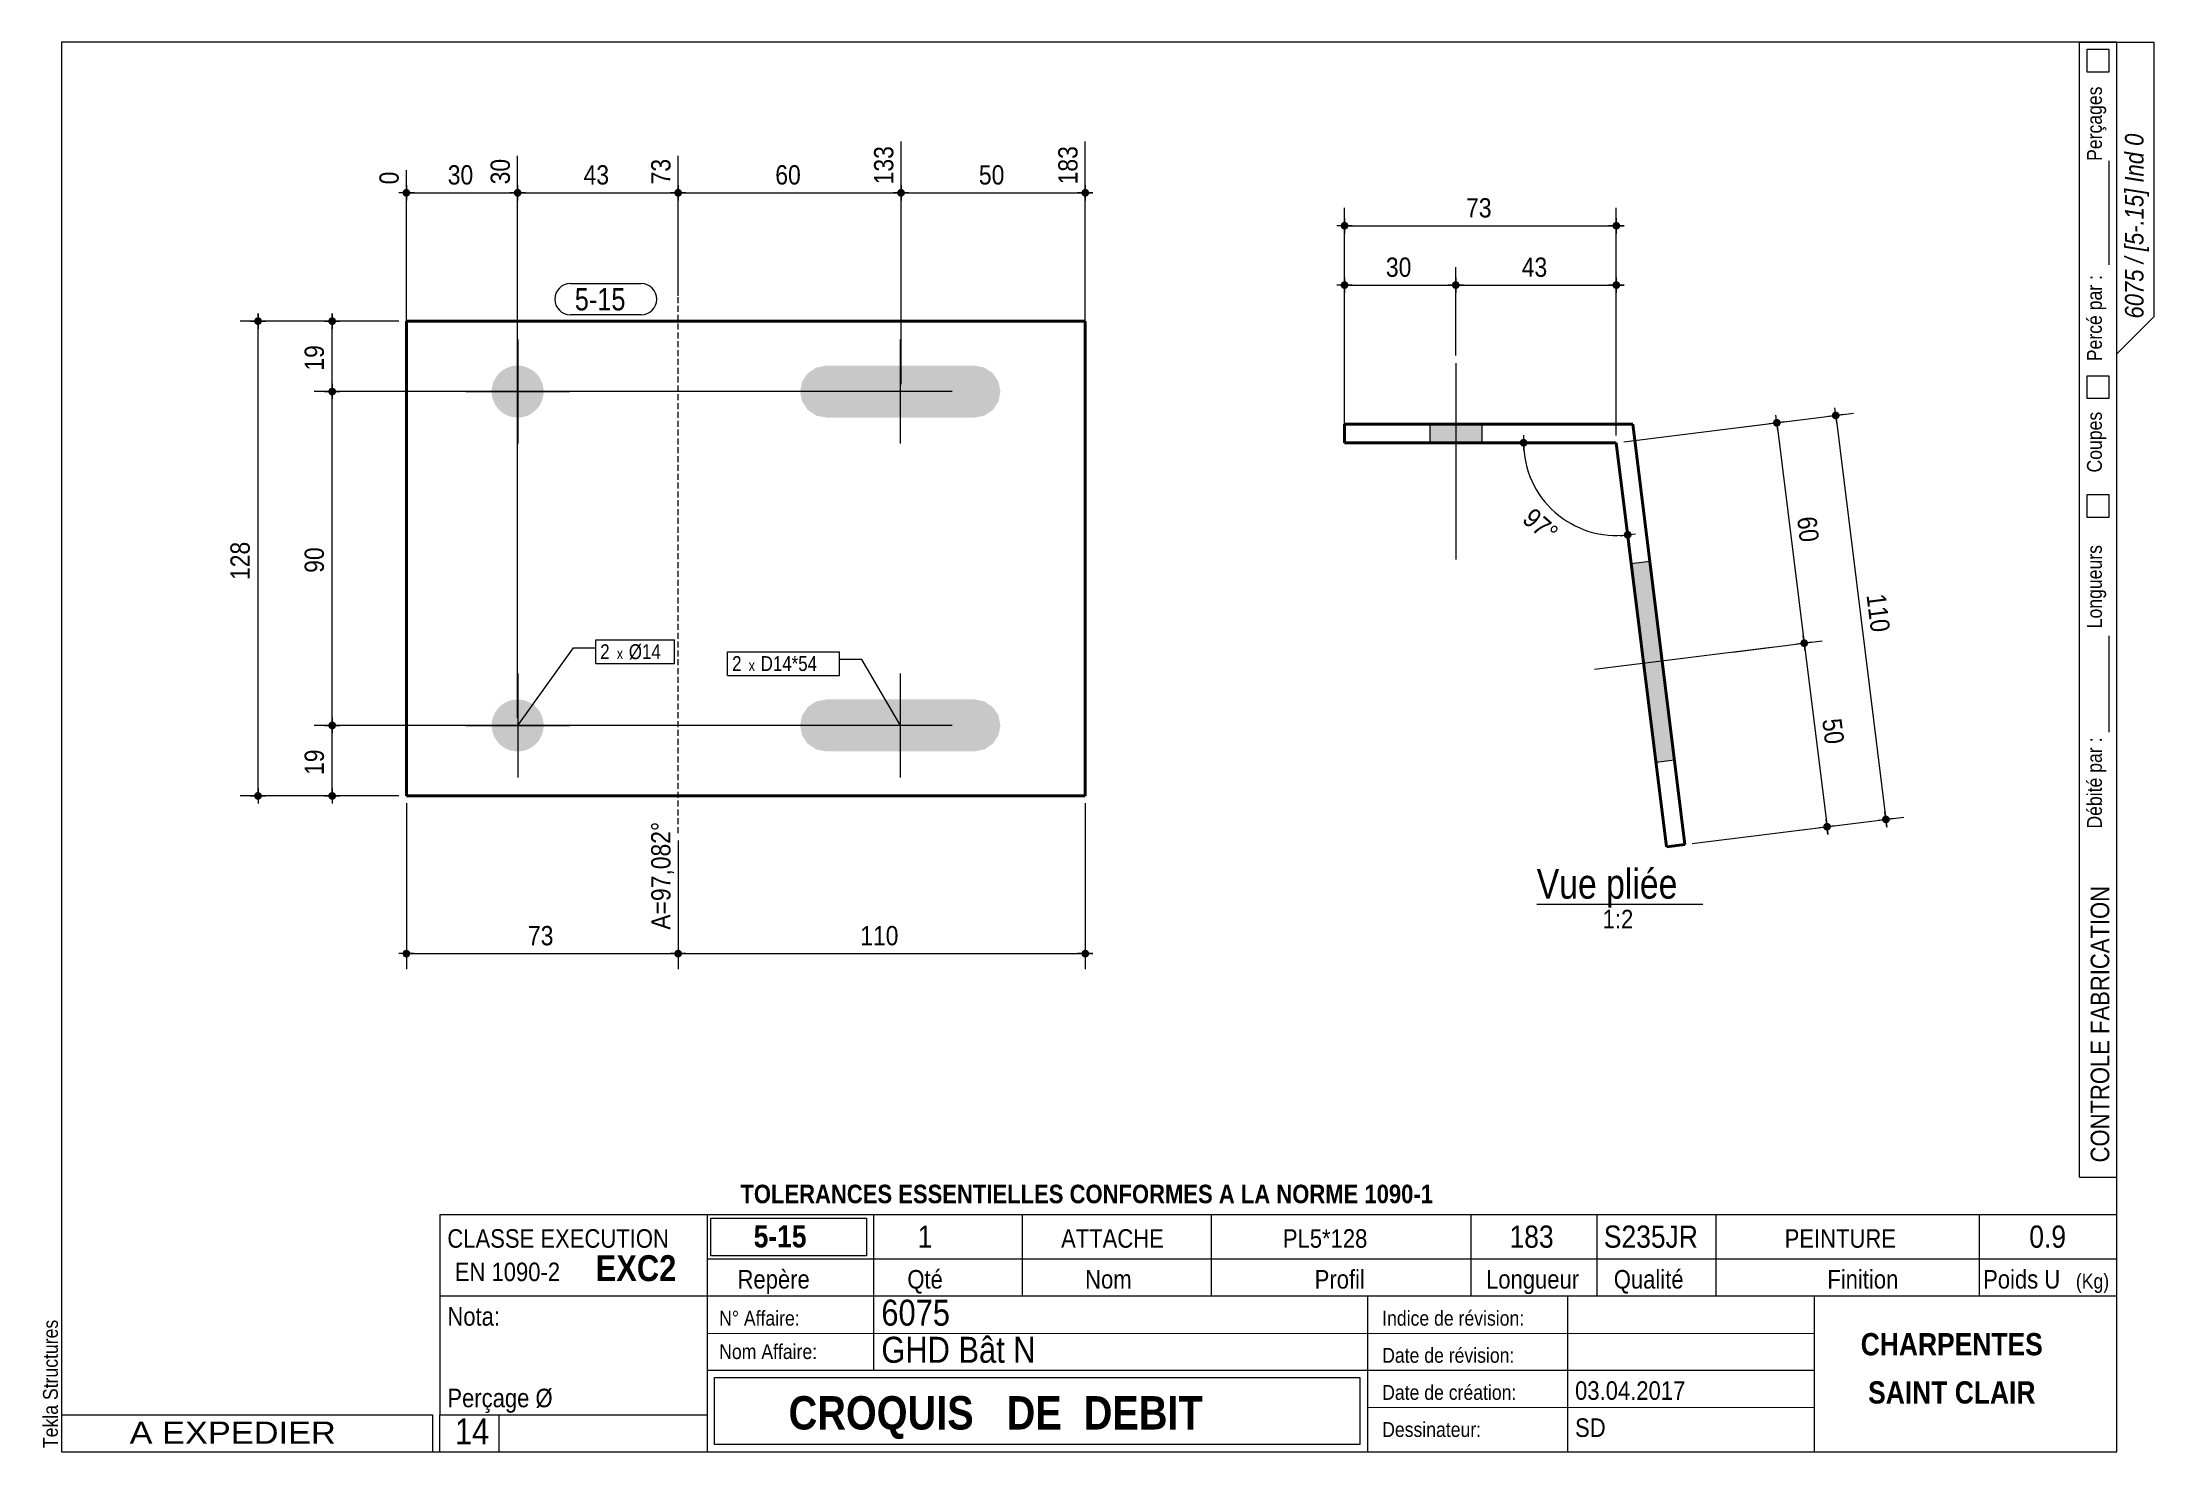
# Model space of a CAD drawing. Header units: millimetres. Extents: x 2 to 287, y 5 to 195.
import ezdxf

# ---------------------------------------------------------------- set-up
doc = ezdxf.new("R2010")
doc.units = ezdxf.units.MM
doc.linetypes.add('CACHE2', pattern=[1.190625, 0.79375, -0.396875])
for name, color, linetype, lineweight in [('Autre type objet', 1, 'Continuous', 0), ('Boulon', 7, 'Continuous', 0), ('Cache', 7, 'Continuous', 0), ('Cotation', 7, 'Continuous', 0), ('Désignation boulon', 3, 'Continuous', 0), ('Feuille dessin', 5, 'Continuous', 0), ('Piece', 2, 'Continuous', 0), ('Repère pièce', 3, 'Continuous', 0)]:
    doc.layers.add(name, color=color, linetype=linetype, lineweight=lineweight)
doc.styles.add('ARIAL', font='ARIAL.TTF')
doc.styles.add('ARIAL_BOLD', font='ARIALBD.TTF')
doc.styles.add('ARIAL_ITALIC', font='ARIALI.TTF')
doc.styles.add('ARIAL_NARROW', font='ARIAL.TTF')
doc.styles.add('COMIC_SANS_MS', font='COMIC.TTF')

# ---------------------------------------------------------------- blocks, each defined once
blk = doc.blocks.new('*A1')
at = {"layer": 'Boulon'}
for points in [[(66.39, 144.41), (66.3, 144.41), (66.22, 144.42), (66.13, 144.42), (66.05, 144.43), (65.96, 144.45), (65.88, 144.46), (65.79, 144.47), (65.71, 144.49), (65.63, 144.51), (65.54, 144.53), (65.46, 144.56), (65.38, 144.58), (65.3, 144.61), (65.22, 144.64), (65.14, 144.67), (65.06, 144.71), (64.98, 144.74), (64.9, 144.78), (64.83, 144.82), (64.75, 144.86), (64.68, 144.91), (64.6, 144.95), (64.53, 145), (64.46, 145.05), (64.39, 145.1), (64.32, 145.15), (64.26, 145.2), (64.19, 145.26), (64.13, 145.31), (64.06, 145.37), (64, 145.43), (63.94, 145.49), (63.88, 145.56), (63.83, 145.62), (63.77, 145.69), (63.72, 145.75), (63.66, 145.82), (63.61, 145.89), (63.57, 145.96), (63.52, 146.03), (63.47, 146.11), (63.43, 146.18), (63.39, 146.26), (63.35, 146.33), (63.31, 146.41), (63.28, 146.49), (63.24, 146.57), (63.21, 146.65), (63.18, 146.73), (63.15, 146.81), (63.13, 146.89), (63.1, 146.97), (63.08, 147.06), (63.06, 147.14), (63.04, 147.22), (63.03, 147.31), (63.01, 147.39), (63, 147.48), (62.99, 147.56), (62.98, 147.65), (62.98, 147.74), (62.98, 147.82), (62.98, 147.91), (62.98, 147.99), (62.98, 148.08), (62.98, 148.16), (62.99, 148.25), (63, 148.34), (63.01, 148.42), (63.03, 148.51), (63.04, 148.59), (63.06, 148.67), (63.08, 148.76), (63.1, 148.84), (63.13, 148.92), (63.15, 149.01), (63.18, 149.09), (63.21, 149.17), (63.24, 149.25), (63.28, 149.33), (63.31, 149.4), (63.35, 149.48), (63.39, 149.56), (63.43, 149.63), (63.47, 149.71), (63.52, 149.78), (63.57, 149.85), (63.61, 149.92), (63.66, 149.99), (63.72, 150.06), (63.77, 150.13), (63.83, 150.19), (63.88, 150.26), (63.94, 150.32), (64, 150.38), (64.06, 150.44), (64.13, 150.5), (64.19, 150.56), (64.26, 150.61), (64.32, 150.67), (64.39, 150.72), (64.46, 150.77), (64.53, 150.82), (64.6, 150.86), (64.68, 150.91), (64.75, 150.95), (64.83, 150.99), (64.9, 151.03), (64.98, 151.07), (65.06, 151.11), (65.14, 151.14), (65.22, 151.17), (65.3, 151.2), (65.38, 151.23), (65.46, 151.26), (65.54, 151.28), (65.63, 151.3), (65.71, 151.32), (65.79, 151.34), (65.88, 151.36), (65.96, 151.37), (66.05, 151.38), (66.13, 151.39), (66.22, 151.4), (66.3, 151.4), (66.39, 151.41), (66.48, 151.41), (66.56, 151.41), (66.65, 151.4), (66.73, 151.4), (66.82, 151.39), (66.9, 151.38), (66.99, 151.37), (67.07, 151.36), (67.16, 151.34), (67.24, 151.32), (67.33, 151.3), (67.41, 151.28), (67.49, 151.26), (67.57, 151.23), (67.65, 151.2), (67.74, 151.17), (67.81, 151.14), (67.89, 151.11), (67.97, 151.07), (68.05, 151.03), (68.13, 150.99), (68.2, 150.95), (68.27, 150.91), (68.35, 150.86), (68.42, 150.82), (68.49, 150.77), (68.56, 150.72), (68.63, 150.67), (68.7, 150.61), (68.76, 150.56), (68.83, 150.5), (68.89, 150.44), (68.95, 150.38), (69.01, 150.32), (69.07, 150.26), (69.13, 150.19), (69.18, 150.13), (69.23, 150.06), (69.29, 149.99), (69.34, 149.92), (69.39, 149.85), (69.43, 149.78), (69.48, 149.71), (69.52, 149.63), (69.56, 149.56), (69.6, 149.48), (69.64, 149.4), (69.68, 149.33), (69.71, 149.25), (69.74, 149.17), (69.77, 149.09), (69.8, 149.01), (69.82, 148.92), (69.85, 148.84), (69.87, 148.76), (69.89, 148.67), (69.91, 148.59), (69.92, 148.51), (69.94, 148.42), (69.95, 148.34), (69.96, 148.25), (69.97, 148.16), (69.97, 148.08), (69.97, 147.99), (69.98, 147.91), (69.97, 147.82), (69.97, 147.74), (69.97, 147.65), (69.96, 147.56), (69.95, 147.48), (69.94, 147.39), (69.92, 147.31), (69.91, 147.22), (69.89, 147.14), (69.87, 147.06), (69.85, 146.97), (69.82, 146.89), (69.8, 146.81), (69.77, 146.73), (69.74, 146.65), (69.71, 146.57), (69.68, 146.49), (69.64, 146.41), (69.6, 146.33), (69.56, 146.26), (69.52, 146.18), (69.48, 146.11), (69.43, 146.03), (69.39, 145.96), (69.34, 145.89), (69.29, 145.82), (69.23, 145.75), (69.18, 145.69), (69.13, 145.62), (69.07, 145.56), (69.01, 145.49), (68.95, 145.43), (68.89, 145.37), (68.83, 145.31), (68.76, 145.26), (68.7, 145.2), (68.63, 145.15), (68.56, 145.1), (68.49, 145.05), (68.42, 145), (68.35, 144.95), (68.27, 144.91), (68.2, 144.86), (68.13, 144.82), (68.05, 144.78), (67.97, 144.74), (67.89, 144.71), (67.81, 144.67), (67.74, 144.64), (67.65, 144.61), (67.57, 144.58), (67.49, 144.56), (67.41, 144.53), (67.33, 144.51), (67.24, 144.49), (67.16, 144.47), (67.07, 144.46), (66.99, 144.45), (66.9, 144.43), (66.82, 144.42), (66.73, 144.42), (66.65, 144.41), (66.56, 144.41), (66.48, 144.41)], [(66.39, 99.41), (66.3, 99.41), (66.22, 99.42), (66.13, 99.42), (66.05, 99.43), (65.96, 99.45), (65.88, 99.46), (65.79, 99.47), (65.71, 99.49), (65.63, 99.51), (65.54, 99.53), (65.46, 99.56), (65.38, 99.58), (65.3, 99.61), (65.22, 99.64), (65.14, 99.67), (65.06, 99.71), (64.98, 99.74), (64.9, 99.78), (64.83, 99.82), (64.75, 99.86), (64.68, 99.91), (64.6, 99.95), (64.53, 100), (64.46, 100.05), (64.39, 100.1), (64.32, 100.15), (64.26, 100.2), (64.19, 100.26), (64.13, 100.31), (64.06, 100.37), (64, 100.43), (63.94, 100.49), (63.88, 100.56), (63.83, 100.62), (63.77, 100.69), (63.72, 100.75), (63.66, 100.82), (63.61, 100.89), (63.57, 100.96), (63.52, 101.03), (63.47, 101.11), (63.43, 101.18), (63.39, 101.26), (63.35, 101.33), (63.31, 101.41), (63.28, 101.49), (63.24, 101.57), (63.21, 101.65), (63.18, 101.73), (63.15, 101.81), (63.13, 101.89), (63.1, 101.97), (63.08, 102.06), (63.06, 102.14), (63.04, 102.22), (63.03, 102.31), (63.01, 102.39), (63, 102.48), (62.99, 102.56), (62.98, 102.65), (62.98, 102.74), (62.98, 102.82), (62.98, 102.91), (62.98, 102.99), (62.98, 103.08), (62.98, 103.16), (62.99, 103.25), (63, 103.34), (63.01, 103.42), (63.03, 103.51), (63.04, 103.59), (63.06, 103.67), (63.08, 103.76), (63.1, 103.84), (63.13, 103.92), (63.15, 104.01), (63.18, 104.09), (63.21, 104.17), (63.24, 104.25), (63.28, 104.33), (63.31, 104.4), (63.35, 104.48), (63.39, 104.56), (63.43, 104.63), (63.47, 104.71), (63.52, 104.78), (63.57, 104.85), (63.61, 104.92), (63.66, 104.99), (63.72, 105.06), (63.77, 105.13), (63.83, 105.19), (63.88, 105.26), (63.94, 105.32), (64, 105.38), (64.06, 105.44), (64.13, 105.5), (64.19, 105.56), (64.26, 105.61), (64.32, 105.67), (64.39, 105.72), (64.46, 105.77), (64.53, 105.82), (64.6, 105.86), (64.68, 105.91), (64.75, 105.95), (64.83, 105.99), (64.9, 106.03), (64.98, 106.07), (65.06, 106.11), (65.14, 106.14), (65.22, 106.17), (65.3, 106.2), (65.38, 106.23), (65.46, 106.26), (65.54, 106.28), (65.63, 106.3), (65.71, 106.32), (65.79, 106.34), (65.88, 106.36), (65.96, 106.37), (66.05, 106.38), (66.13, 106.39), (66.22, 106.4), (66.3, 106.4), (66.39, 106.41), (66.48, 106.41), (66.56, 106.41), (66.65, 106.4), (66.73, 106.4), (66.82, 106.39), (66.9, 106.38), (66.99, 106.37), (67.07, 106.36), (67.16, 106.34), (67.24, 106.32), (67.33, 106.3), (67.41, 106.28), (67.49, 106.26), (67.57, 106.23), (67.65, 106.2), (67.74, 106.17), (67.81, 106.14), (67.89, 106.11), (67.97, 106.07), (68.05, 106.03), (68.13, 105.99), (68.2, 105.95), (68.27, 105.91), (68.35, 105.86), (68.42, 105.82), (68.49, 105.77), (68.56, 105.72), (68.63, 105.67), (68.7, 105.61), (68.76, 105.56), (68.83, 105.5), (68.89, 105.44), (68.95, 105.38), (69.01, 105.32), (69.07, 105.26), (69.13, 105.19), (69.18, 105.13), (69.23, 105.06), (69.29, 104.99), (69.34, 104.92), (69.39, 104.85), (69.43, 104.78), (69.48, 104.71), (69.52, 104.63), (69.56, 104.56), (69.6, 104.48), (69.64, 104.4), (69.68, 104.33), (69.71, 104.25), (69.74, 104.17), (69.77, 104.09), (69.8, 104.01), (69.82, 103.92), (69.85, 103.84), (69.87, 103.76), (69.89, 103.67), (69.91, 103.59), (69.92, 103.51), (69.94, 103.42), (69.95, 103.34), (69.96, 103.25), (69.97, 103.16), (69.97, 103.08), (69.97, 102.99), (69.98, 102.91), (69.97, 102.82), (69.97, 102.74), (69.97, 102.65), (69.96, 102.56), (69.95, 102.48), (69.94, 102.39), (69.92, 102.31), (69.91, 102.22), (69.89, 102.14), (69.87, 102.06), (69.85, 101.97), (69.82, 101.89), (69.8, 101.81), (69.77, 101.73), (69.74, 101.65), (69.71, 101.57), (69.68, 101.49), (69.64, 101.41), (69.6, 101.33), (69.56, 101.26), (69.52, 101.18), (69.48, 101.11), (69.43, 101.03), (69.39, 100.96), (69.34, 100.89), (69.29, 100.82), (69.23, 100.75), (69.18, 100.69), (69.13, 100.62), (69.07, 100.56), (69.01, 100.49), (68.95, 100.43), (68.89, 100.37), (68.83, 100.31), (68.76, 100.26), (68.7, 100.2), (68.63, 100.15), (68.56, 100.1), (68.49, 100.05), (68.42, 100), (68.35, 99.95), (68.27, 99.91), (68.2, 99.86), (68.13, 99.82), (68.05, 99.78), (67.97, 99.74), (67.89, 99.71), (67.81, 99.67), (67.74, 99.64), (67.65, 99.61), (67.57, 99.58), (67.49, 99.56), (67.41, 99.53), (67.33, 99.51), (67.24, 99.49), (67.16, 99.47), (67.07, 99.46), (66.99, 99.45), (66.9, 99.43), (66.82, 99.42), (66.73, 99.42), (66.65, 99.41), (66.56, 99.41), (66.48, 99.41)]]:
    blk.add_hatch(color=256, dxfattribs=at).paths.add_polyline_path(points, flags=17)
at = {"layer": 'Boulon', "linetype": 'Continuous', "lineweight": 0}
for p, q in [((66.48, 154.91), (66.48, 140.91)), ((59.48, 147.91), (73.48, 147.91)), ((66.48, 109.91), (66.48, 95.91)), ((59.48, 102.91), (73.48, 102.91))]:
    blk.add_line(p, q, dxfattribs=at)
blk = doc.blocks.new('*A2')
at = {"layer": 'Boulon'}
for points in [[(131.55, 147.91), (131.28, 146.57), (130.52, 145.43), (129.39, 144.67), (128.05, 144.41), (108.05, 144.41), (106.71, 144.67), (105.57, 145.43), (104.81, 146.57), (104.55, 147.91), (104.81, 149.25), (105.57, 150.38), (106.71, 151.14), (108.05, 151.41), (128.05, 151.41), (129.39, 151.14), (130.52, 150.38), (131.28, 149.25)], [(131.55, 102.91), (131.28, 101.57), (130.52, 100.43), (129.39, 99.67), (128.05, 99.41), (108.05, 99.41), (106.71, 99.67), (105.57, 100.43), (104.81, 101.57), (104.55, 102.91), (104.81, 104.25), (105.57, 105.38), (106.71, 106.14), (108.05, 106.41), (128.05, 106.41), (129.39, 106.14), (130.52, 105.38), (131.28, 104.25)]]:
    blk.add_hatch(color=256, dxfattribs=at).paths.add_polyline_path(points, flags=17)
at = {"layer": 'Boulon', "linetype": 'Continuous', "lineweight": 0}
for p, q in [((118.05, 154.91), (118.05, 140.91)), ((125.05, 147.91), (111.05, 147.91)), ((118.05, 109.91), (118.05, 95.91)), ((125.05, 102.91), (111.05, 102.91))]:
    blk.add_line(p, q, dxfattribs=at)
blk = doc.blocks.new('*A3')
at = {"layer": 'Cache', "color": 7, "linetype": 'CACHE2', "lineweight": 20}
blk.add_line((88.107246, 88.407381), (88.107246, 162.407381), dxfattribs=at)
at = {"layer": 'Piece', "color": 2, "linetype": 'Continuous', "lineweight": 40}
for p, q in [((142.980596, 157.407381), (51.476902, 157.407381)), ((51.476902, 157.407381), (51.476902, 93.407381)), ((142.980596, 93.407381), (142.980596, 157.407381)), ((142.980596, 93.407381), (51.476902, 93.407381))]:
    blk.add_line(p, q, dxfattribs=at)
blk = doc.blocks.new('*A4')
at = {"layer": 'Boulon'}
blk.add_hatch(color=256, dxfattribs=at).paths.add_polyline_path([(196.42, 143.51), (196.42, 141.01), (189.42, 141.01), (189.42, 143.51)], flags=17)
blk.add_hatch(color=256, dxfattribs=at).paths.add_polyline_path([(196.42, 143.51), (196.42, 141.01), (189.42, 141.01), (189.42, 143.51)], flags=17)
at = {"layer": 'Boulon', "linetype": 'Continuous', "lineweight": 0}
for p, q in [((192.92, 151.76), (192.92, 125.26)), ((192.92, 151.76), (192.92, 125.26)), ((189.42, 143.51), (189.42, 141.01)), ((189.42, 143.51), (189.42, 141.01)), ((196.42, 143.51), (196.42, 141.01)), ((196.42, 143.51), (196.42, 141.01))]:
    blk.add_line(p, q, dxfattribs=at)
blk = doc.blocks.new('*A5')
at = {"layer": 'Boulon'}
blk.add_hatch(color=256, dxfattribs=at).paths.add_polyline_path([(216.58, 124.7), (219.06, 125.01), (222.39, 98.21), (219.91, 97.91)], flags=17)
blk.add_hatch(color=256, dxfattribs=at).paths.add_polyline_path([(216.58, 124.7), (219.06, 125.01), (222.39, 98.21), (219.91, 97.91)], flags=17)
at = {"layer": 'Boulon', "linetype": 'Continuous', "lineweight": 0}
for p, q in [((219.06, 125.01), (216.58, 124.7)), ((219.06, 125.01), (216.58, 124.7)), ((211.61, 110.48), (235.42, 113.44)), ((211.61, 110.48), (235.42, 113.44)), ((222.39, 98.21), (219.91, 97.91)), ((222.39, 98.21), (219.91, 97.91))]:
    blk.add_line(p, q, dxfattribs=at)
blk = doc.blocks.new('*A6')
at = {"layer": 'Piece', "color": 2, "linetype": 'Continuous', "lineweight": 40}
for p, q in [((177.925879, 143.51417), (177.925879, 141.01417)), ((216.764831, 143.51417), (177.925879, 143.51417)), ((223.802894, 86.867761), (216.764831, 143.51417)), ((214.556223, 141.01417), (177.925879, 141.01417)), ((221.32197, 86.559517), (214.556223, 141.01417)), ((223.802894, 86.867761), (221.32197, 86.559517))]:
    blk.add_line(p, q, dxfattribs=at)
blk = doc.blocks.new('*A7')
at = {"layer": 'Feuille dessin', "linetype": 'Continuous', "lineweight": 0}
for p, q in [((282, 195), (5, 195)), ((5, 195), (5, 5)), ((282, 5), (282, 195)), ((5, 5), (282, 5))]:
    blk.add_line(p, q, dxfattribs=at)
at = {"layer": 'Feuille dessin', "style": 'ARIAL', "width": 0.85}
blk.add_text('Tekla Structures', height=2, rotation=90, dxfattribs=at).set_placement((4.5, 5.5))
blk = doc.blocks.new('*A8')
at = {"layer": 'Autre type objet', "linetype": 'Continuous', "lineweight": 0}
for p, q in [((56, 37), (92, 37)), ((56, 37), (56, 10)), ((92, 37), (92, 10)), ((56, 26), (92, 26)), ((56, 10), (92, 10)), ((56, 5), (56, 10)), ((64, 5), (64, 10)), ((56, 5), (64, 5))]:
    blk.add_line(p, q, dxfattribs=at)
at = {"layer": 'Autre type objet', "width": 0.85}
for s, height, style, p in [('CLASSE EXECUTION', 2.5, 'ARIAL', (57, 32.5)), ('EXC2', 3.5, 'ARIAL_BOLD', (77, 28)), ('EN 1090-2', 2.5, 'ARIAL', (58, 28)), ('Nota:', 2.5, 'ARIAL', (57, 22)), ('Perçage Ø', 2.5, 'ARIAL', (57, 11)), ('14', 3.5, 'ARIAL_NARROW', (58.014234, 6))]:
    blk.add_text(s, height=height, dxfattribs=dict(at, style=style)).set_placement(p)
blk = doc.blocks.new('*A9')
at = {"layer": 'Autre type objet', "linetype": 'Continuous', "lineweight": 0}
for p, q in [((277, 42), (277, 195)), ((277, 195), (287, 195)), ((278, 194), (278, 191)), ((281, 194), (278, 194)), ((281, 191), (281, 194)), ((282, 42), (282, 195)), ((287, 195), (287, 158)), ((278, 191), (281, 191)), ((281, 165), (281, 179)), ((287, 158), (282, 153)), ((278, 150), (278, 147)), ((281, 150), (278, 150)), ((281, 147), (281, 150)), ((278, 147), (281, 147)), ((278, 134), (278, 131)), ((281, 134), (278, 134)), ((281, 131), (281, 134)), ((278, 131), (281, 131)), ((281, 102), (281, 115)), ((277, 42), (282, 42))]:
    blk.add_line(p, q, dxfattribs=at)
at = {"layer": 'Autre type objet', "width": 0.85}
for s, height, style, p in [('Perçages', 2, 'ARIAL', (280, 179)), ('6075 / [5-.15] Ind 0', 2.5, 'ARIAL_ITALIC', (285.619109, 157.760245)), ('Percé par :', 2, 'ARIAL', (280, 152)), ('Coupes', 2, 'ARIAL', (280, 137)), ('Longueurs', 2, 'ARIAL', (280, 116)), ('Débité par :', 2, 'ARIAL', (280, 89)), ('CONTROLE FABRICATION', 2.5, 'ARIAL', (281, 44))]:
    blk.add_text(s, height=height, rotation=90, dxfattribs=dict(at, style=style)).set_placement(p)
blk = doc.blocks.new('*A10')
at = {"layer": 'Autre type objet', "linetype": 'Continuous', "lineweight": 0}
for p, q in [((92, 37), (282, 37)), ((92, 37), (92, 31)), ((114.5, 31), (114.5, 37)), ((134.5, 31), (134.5, 37)), ((160, 31), (160, 37)), ((195, 31), (195, 37)), ((212, 31), (212, 37)), ((228, 31), (228, 37)), ((263.5, 31), (263.5, 37)), ((282, 31), (282, 37)), ((92.51953, 36.5), (113.5, 36.5)), ((92.51953, 31.394341), (92.51953, 36.5)), ((113.5, 36.5), (113.5, 31.394341)), ((113.5, 31.394341), (92.51953, 31.394341)), ((92, 31), (282, 31)), ((92, 31), (92, 5)), ((114.5, 16), (114.5, 31)), ((134.5, 26), (134.5, 31)), ((160, 26), (160, 31)), ((195, 26), (195, 31)), ((212, 26), (212, 31)), ((228, 26), (228, 31)), ((263.5, 26), (263.5, 31)), ((282, 5), (282, 31)), ((92, 26), (282, 26)), ((181, 26), (181, 5)), ((208, 26), (208, 5)), ((241.262466, 5), (241.262466, 26)), ((92, 21), (241.327069, 20.935451)), ((92, 16), (181, 16)), ((93, 15), (180, 15)), ((93, 6), (93, 15)), ((180, 15), (180, 6)), ((181, 16), (241.297815, 16.021151)), ((181, 11), (241.217807, 10.969512)), ((180, 6), (93, 6)), ((92, 5), (282, 5))]:
    blk.add_line(p, q, dxfattribs=at)
at = {"layer": 'Autre type objet', "width": 0.85}
for s, height, style, p in [('TOLERANCES ESSENTIELLES CONFORMES A LA NORME 1090-1', 2.5, 'ARIAL_BOLD', (96.5, 38.5)), ('5-15', 3, 'ARIAL_BOLD', (98.285724, 32.540141)), ('1', 3, 'ARIAL', (120.389893, 32.5)), ('ATTACHE', 2.5, 'ARIAL', (139.718018, 32.5)), ('PL5*128', 2.5, 'ARIAL', (169.61084, 32.5)), ('183', 3, 'ARIAL', (200.165771, 32.5)), ('S235JR', 3, 'ARIAL', (212.880127, 32.5)), ('PEINTURE', 2.5, 'ARIAL', (237.24646, 32.5)), ('0.9', 3, 'ARIAL', (270.222412, 32.5)), ('Repère', 2.5, 'ARIAL', (96.112978, 27)), ('Qté', 2.5, 'ARIAL', (119, 27)), ('Nom', 2.5, 'ARIAL', (142.961426, 27)), ('Profil', 2.5, 'ARIAL', (173.903564, 27)), ('Longueur', 2.5, 'ARIAL', (197, 27)), ('Qualité', 2.5, 'ARIAL', (214.218018, 27)), ('Finition', 2.5, 'ARIAL', (243, 27)), ('Poids U', 2.5, 'ARIAL', (264, 27)), ('(Kg)', 2, 'ARIAL', (276.5, 27)), ('N° Affaire:', 2, 'ARIAL', (93.640566, 22)), ('6075', 3.5, 'ARIAL', (115.5, 22)), ('Indice de révision:', 2, 'ARIAL', (183, 22)), ('GHD Bât N', 3.5, 'ARIAL', (115.5, 17)), ('CHARPENTES', 3, 'ARIAL_BOLD', (247.5, 18)), ('Nom Affaire:', 2, 'ARIAL', (93.640566, 17.5)), ('Date de révision:', 2, 'ARIAL', (183, 17)), ('03.04.2017', 2.5, 'ARIAL', (209, 12)), ('SAINT CLAIR', 3, 'ARIAL_BOLD', (248.5, 11.5)), ('CROQUIS   DE  DEBIT', 4.5, 'ARIAL_BOLD', (103, 8)), ('Date de création:', 2, 'ARIAL', (183, 12)), ('Dessinateur:', 2, 'ARIAL', (183, 7)), ('SD', 2.5, 'ARIAL', (209, 7))]:
    blk.add_text(s, height=height, dxfattribs=dict(at, style=style)).set_placement(p)
blk = doc.blocks.new('*A11')
at = {"layer": 'Autre type objet', "linetype": 'Continuous', "lineweight": 0}
for p, q in [((5, 10), (55, 10)), ((5, 10), (5, 5)), ((55, 10), (55, 5)), ((5, 5), (55, 5))]:
    blk.add_line(p, q, dxfattribs=at)
at = {"layer": 'Autre type objet', "style": 'ARIAL', "width": 1.105}
blk.add_text('A EXPEDIER', height=3, dxfattribs=at).set_placement((14.169647, 6.073465))
blk = doc.blocks.new('*A12')
at = {"layer": 'Cotation'}
for points in [[(51.45, 174.18), (51.43, 174.18), (51.4, 174.18), (51.38, 174.19), (51.35, 174.19), (51.33, 174.2), (51.3, 174.21), (51.28, 174.22), (51.25, 174.23), (51.23, 174.24), (51.21, 174.25), (51.19, 174.27), (51.17, 174.28), (51.15, 174.3), (51.13, 174.31), (51.11, 174.33), (51.09, 174.35), (51.07, 174.37), (51.06, 174.39), (51.04, 174.41), (51.03, 174.43), (51.02, 174.45), (51.01, 174.48), (51, 174.5), (50.99, 174.52), (50.98, 174.55), (50.97, 174.57), (50.97, 174.6), (50.96, 174.62), (50.96, 174.65), (50.96, 174.67), (50.96, 174.7), (50.96, 174.72), (50.96, 174.75), (50.96, 174.78), (50.97, 174.8), (50.97, 174.83), (50.98, 174.85), (50.99, 174.87), (51, 174.9), (51.01, 174.92), (51.02, 174.94), (51.03, 174.97), (51.04, 174.99), (51.06, 175.01), (51.07, 175.03), (51.09, 175.05), (51.11, 175.07), (51.13, 175.08), (51.15, 175.1), (51.17, 175.12), (51.19, 175.13), (51.21, 175.15), (51.23, 175.16), (51.25, 175.17), (51.28, 175.18), (51.3, 175.19), (51.33, 175.2), (51.35, 175.2), (51.38, 175.21), (51.4, 175.21), (51.43, 175.22), (51.45, 175.22), (51.48, 175.22), (51.5, 175.22), (51.53, 175.22), (51.55, 175.21), (51.58, 175.21), (51.6, 175.2), (51.63, 175.2), (51.65, 175.19), (51.68, 175.18), (51.7, 175.17), (51.72, 175.16), (51.74, 175.15), (51.77, 175.13), (51.79, 175.12), (51.81, 175.1), (51.83, 175.08), (51.84, 175.07), (51.86, 175.05), (51.88, 175.03), (51.89, 175.01), (51.91, 174.99), (51.92, 174.97), (51.94, 174.94), (51.95, 174.92), (51.96, 174.9), (51.97, 174.87), (51.97, 174.85), (51.98, 174.83), (51.99, 174.8), (51.99, 174.78), (51.99, 174.75), (52, 174.72), (52, 174.7), (52, 174.67), (51.99, 174.65), (51.99, 174.62), (51.99, 174.6), (51.98, 174.57), (51.97, 174.55), (51.97, 174.52), (51.96, 174.5), (51.95, 174.48), (51.94, 174.45), (51.92, 174.43), (51.91, 174.41), (51.89, 174.39), (51.88, 174.37), (51.86, 174.35), (51.84, 174.33), (51.83, 174.31), (51.81, 174.3), (51.79, 174.28), (51.77, 174.27), (51.74, 174.25), (51.72, 174.24), (51.7, 174.23), (51.68, 174.22), (51.65, 174.21), (51.63, 174.2), (51.6, 174.19), (51.58, 174.19), (51.55, 174.18), (51.53, 174.18), (51.5, 174.18), (51.48, 174.18)], [(66.45, 174.18), (66.42, 174.18), (66.4, 174.18), (66.37, 174.19), (66.35, 174.19), (66.32, 174.2), (66.3, 174.21), (66.27, 174.22), (66.25, 174.23), (66.23, 174.24), (66.21, 174.25), (66.18, 174.27), (66.16, 174.28), (66.14, 174.3), (66.12, 174.31), (66.1, 174.33), (66.09, 174.35), (66.07, 174.37), (66.05, 174.39), (66.04, 174.41), (66.03, 174.43), (66.01, 174.45), (66, 174.48), (65.99, 174.5), (65.98, 174.52), (65.97, 174.55), (65.97, 174.57), (65.96, 174.6), (65.96, 174.62), (65.96, 174.65), (65.95, 174.67), (65.95, 174.7), (65.95, 174.72), (65.96, 174.75), (65.96, 174.78), (65.96, 174.8), (65.97, 174.83), (65.97, 174.85), (65.98, 174.87), (65.99, 174.9), (66, 174.92), (66.01, 174.94), (66.03, 174.97), (66.04, 174.99), (66.05, 175.01), (66.07, 175.03), (66.09, 175.05), (66.1, 175.07), (66.12, 175.08), (66.14, 175.1), (66.16, 175.12), (66.18, 175.13), (66.21, 175.15), (66.23, 175.16), (66.25, 175.17), (66.27, 175.18), (66.3, 175.19), (66.32, 175.2), (66.35, 175.2), (66.37, 175.21), (66.4, 175.21), (66.42, 175.22), (66.45, 175.22), (66.47, 175.22), (66.5, 175.22), (66.52, 175.22), (66.55, 175.21), (66.57, 175.21), (66.6, 175.2), (66.62, 175.2), (66.65, 175.19), (66.67, 175.18), (66.69, 175.17), (66.72, 175.16), (66.74, 175.15), (66.76, 175.13), (66.78, 175.12), (66.8, 175.1), (66.82, 175.08), (66.84, 175.07), (66.86, 175.05), (66.87, 175.03), (66.89, 175.01), (66.9, 174.99), (66.92, 174.97), (66.93, 174.94), (66.94, 174.92), (66.95, 174.9), (66.96, 174.87), (66.97, 174.85), (66.98, 174.83), (66.98, 174.8), (66.99, 174.78), (66.99, 174.75), (66.99, 174.72), (66.99, 174.7), (66.99, 174.67), (66.99, 174.65), (66.99, 174.62), (66.98, 174.6), (66.98, 174.57), (66.97, 174.55), (66.96, 174.52), (66.95, 174.5), (66.94, 174.48), (66.93, 174.45), (66.92, 174.43), (66.9, 174.41), (66.89, 174.39), (66.87, 174.37), (66.86, 174.35), (66.84, 174.33), (66.82, 174.31), (66.8, 174.3), (66.78, 174.28), (66.76, 174.27), (66.74, 174.25), (66.72, 174.24), (66.69, 174.23), (66.67, 174.22), (66.65, 174.21), (66.62, 174.2), (66.6, 174.19), (66.57, 174.19), (66.55, 174.18), (66.52, 174.18), (66.5, 174.18), (66.47, 174.18)]]:
    blk.add_hatch(color=256, dxfattribs=at).paths.add_polyline_path(points, flags=17)
at = {"layer": 'Cotation', "linetype": 'Continuous', "lineweight": 0}
for p, q in [((66.47, 103.91), (66.47, 179.7)), ((51.48, 94.41), (51.48, 177.77)), ((52.52, 174.7), (50.44, 174.7)), ((51.48, 174.7), (50.44, 174.7)), ((51.48, 175.74), (51.48, 173.66)), ((51.48, 174.7), (66.47, 174.7)), ((67.51, 174.7), (65.43, 174.7)), ((66.47, 175.74), (66.47, 173.66)), ((66.47, 174.7), (67.51, 174.7))]:
    blk.add_line(p, q, dxfattribs=at)
at = {"layer": 'Cotation'}
for p in [(51.48, 174.7), (66.47, 174.7)]:
    blk.add_point(p, dxfattribs=at)
at = {"layer": 'Cotation', "style": 'ARIAL', "width": 0.85}
for s, p in [('0', (50.44, 175.84)), ('30', (65.43, 175.84))]:
    blk.add_text(s, height=2.6, rotation=90.0002, dxfattribs=at).set_placement(p)
blk.add_text('30', height=2.6, dxfattribs=at).set_placement((57.05, 175.82))
blk = doc.blocks.new('*A13')
at = {"layer": 'Cotation'}
for points in [[(66.45, 174.18), (66.42, 174.18), (66.4, 174.18), (66.37, 174.19), (66.35, 174.19), (66.32, 174.2), (66.3, 174.21), (66.27, 174.22), (66.25, 174.23), (66.23, 174.24), (66.21, 174.25), (66.18, 174.27), (66.16, 174.28), (66.14, 174.3), (66.12, 174.31), (66.1, 174.33), (66.09, 174.35), (66.07, 174.37), (66.05, 174.39), (66.04, 174.41), (66.03, 174.43), (66.01, 174.45), (66, 174.48), (65.99, 174.5), (65.98, 174.52), (65.97, 174.55), (65.97, 174.57), (65.96, 174.6), (65.96, 174.62), (65.96, 174.65), (65.95, 174.67), (65.95, 174.7), (65.95, 174.72), (65.96, 174.75), (65.96, 174.78), (65.96, 174.8), (65.97, 174.83), (65.97, 174.85), (65.98, 174.87), (65.99, 174.9), (66, 174.92), (66.01, 174.94), (66.03, 174.97), (66.04, 174.99), (66.05, 175.01), (66.07, 175.03), (66.09, 175.05), (66.1, 175.07), (66.12, 175.08), (66.14, 175.1), (66.16, 175.12), (66.18, 175.13), (66.21, 175.15), (66.23, 175.16), (66.25, 175.17), (66.27, 175.18), (66.3, 175.19), (66.32, 175.2), (66.35, 175.2), (66.37, 175.21), (66.4, 175.21), (66.42, 175.22), (66.45, 175.22), (66.47, 175.22), (66.5, 175.22), (66.52, 175.22), (66.55, 175.21), (66.57, 175.21), (66.6, 175.2), (66.62, 175.2), (66.65, 175.19), (66.67, 175.18), (66.69, 175.17), (66.72, 175.16), (66.74, 175.15), (66.76, 175.13), (66.78, 175.12), (66.8, 175.1), (66.82, 175.08), (66.84, 175.07), (66.86, 175.05), (66.87, 175.03), (66.89, 175.01), (66.9, 174.99), (66.92, 174.97), (66.93, 174.94), (66.94, 174.92), (66.95, 174.9), (66.96, 174.87), (66.97, 174.85), (66.98, 174.83), (66.98, 174.8), (66.99, 174.78), (66.99, 174.75), (66.99, 174.72), (66.99, 174.7), (66.99, 174.67), (66.99, 174.65), (66.99, 174.62), (66.98, 174.6), (66.98, 174.57), (66.97, 174.55), (66.96, 174.52), (66.95, 174.5), (66.94, 174.48), (66.93, 174.45), (66.92, 174.43), (66.9, 174.41), (66.89, 174.39), (66.87, 174.37), (66.86, 174.35), (66.84, 174.33), (66.82, 174.31), (66.8, 174.3), (66.78, 174.28), (66.76, 174.27), (66.74, 174.25), (66.72, 174.24), (66.69, 174.23), (66.67, 174.22), (66.65, 174.21), (66.62, 174.2), (66.6, 174.19), (66.57, 174.19), (66.55, 174.18), (66.52, 174.18), (66.5, 174.18), (66.47, 174.18)], [(88.08, 174.18), (88.06, 174.18), (88.03, 174.18), (88.01, 174.19), (87.98, 174.19), (87.96, 174.2), (87.93, 174.21), (87.91, 174.22), (87.88, 174.23), (87.86, 174.24), (87.84, 174.25), (87.82, 174.27), (87.8, 174.28), (87.78, 174.3), (87.76, 174.31), (87.74, 174.33), (87.72, 174.35), (87.71, 174.37), (87.69, 174.39), (87.67, 174.41), (87.66, 174.43), (87.65, 174.45), (87.64, 174.48), (87.63, 174.5), (87.62, 174.52), (87.61, 174.55), (87.6, 174.57), (87.6, 174.6), (87.59, 174.62), (87.59, 174.65), (87.59, 174.67), (87.59, 174.7), (87.59, 174.72), (87.59, 174.75), (87.59, 174.78), (87.6, 174.8), (87.6, 174.83), (87.61, 174.85), (87.62, 174.87), (87.63, 174.9), (87.64, 174.92), (87.65, 174.94), (87.66, 174.97), (87.67, 174.99), (87.69, 175.01), (87.71, 175.03), (87.72, 175.05), (87.74, 175.07), (87.76, 175.08), (87.78, 175.1), (87.8, 175.12), (87.82, 175.13), (87.84, 175.15), (87.86, 175.16), (87.88, 175.17), (87.91, 175.18), (87.93, 175.19), (87.96, 175.2), (87.98, 175.2), (88.01, 175.21), (88.03, 175.21), (88.06, 175.22), (88.08, 175.22), (88.11, 175.22), (88.13, 175.22), (88.16, 175.22), (88.18, 175.21), (88.21, 175.21), (88.23, 175.2), (88.26, 175.2), (88.28, 175.19), (88.31, 175.18), (88.33, 175.17), (88.35, 175.16), (88.37, 175.15), (88.4, 175.13), (88.42, 175.12), (88.44, 175.1), (88.46, 175.08), (88.47, 175.07), (88.49, 175.05), (88.51, 175.03), (88.52, 175.01), (88.54, 174.99), (88.55, 174.97), (88.57, 174.94), (88.58, 174.92), (88.59, 174.9), (88.6, 174.87), (88.6, 174.85), (88.61, 174.83), (88.62, 174.8), (88.62, 174.78), (88.62, 174.75), (88.63, 174.72), (88.63, 174.7), (88.63, 174.67), (88.62, 174.65), (88.62, 174.62), (88.62, 174.6), (88.61, 174.57), (88.6, 174.55), (88.6, 174.52), (88.59, 174.5), (88.58, 174.48), (88.57, 174.45), (88.55, 174.43), (88.54, 174.41), (88.52, 174.39), (88.51, 174.37), (88.49, 174.35), (88.47, 174.33), (88.46, 174.31), (88.44, 174.3), (88.42, 174.28), (88.4, 174.27), (88.37, 174.25), (88.35, 174.24), (88.33, 174.23), (88.31, 174.22), (88.28, 174.21), (88.26, 174.2), (88.23, 174.19), (88.21, 174.19), (88.18, 174.18), (88.16, 174.18), (88.13, 174.18), (88.11, 174.18)]]:
    blk.add_hatch(color=256, dxfattribs=at).paths.add_polyline_path(points, flags=17)
at = {"layer": 'Cotation', "linetype": 'Continuous', "lineweight": 0}
for p, q in [((66.47, 103.91), (66.47, 179.7)), ((88.11, 160.81), (88.11, 179.7)), ((67.51, 174.7), (65.43, 174.7)), ((66.47, 174.7), (65.43, 174.7)), ((66.47, 175.74), (66.47, 173.66)), ((66.47, 174.7), (88.11, 174.7)), ((89.15, 174.7), (87.07, 174.7)), ((88.11, 175.74), (88.11, 173.66)), ((88.11, 174.7), (89.15, 174.7))]:
    blk.add_line(p, q, dxfattribs=at)
at = {"layer": 'Cotation'}
for p in [(66.47, 174.7), (88.11, 174.7)]:
    blk.add_point(p, dxfattribs=at)
at = {"layer": 'Cotation', "style": 'ARIAL', "width": 0.85}
blk.add_text('43', height=2.6, dxfattribs=at).set_placement((75.36, 175.82))
blk.add_text('73', height=2.6, rotation=90.0002, dxfattribs=at).set_placement((87.07, 175.84))
blk = doc.blocks.new('*A14')
at = {"layer": 'Cotation'}
for points in [[(88.08, 174.18), (88.06, 174.18), (88.03, 174.18), (88.01, 174.19), (87.98, 174.19), (87.96, 174.2), (87.93, 174.21), (87.91, 174.22), (87.88, 174.23), (87.86, 174.24), (87.84, 174.25), (87.82, 174.27), (87.8, 174.28), (87.78, 174.3), (87.76, 174.31), (87.74, 174.33), (87.72, 174.35), (87.71, 174.37), (87.69, 174.39), (87.67, 174.41), (87.66, 174.43), (87.65, 174.45), (87.64, 174.48), (87.63, 174.5), (87.62, 174.52), (87.61, 174.55), (87.6, 174.57), (87.6, 174.6), (87.59, 174.62), (87.59, 174.65), (87.59, 174.67), (87.59, 174.7), (87.59, 174.72), (87.59, 174.75), (87.59, 174.78), (87.6, 174.8), (87.6, 174.83), (87.61, 174.85), (87.62, 174.87), (87.63, 174.9), (87.64, 174.92), (87.65, 174.94), (87.66, 174.97), (87.67, 174.99), (87.69, 175.01), (87.71, 175.03), (87.72, 175.05), (87.74, 175.07), (87.76, 175.08), (87.78, 175.1), (87.8, 175.12), (87.82, 175.13), (87.84, 175.15), (87.86, 175.16), (87.88, 175.17), (87.91, 175.18), (87.93, 175.19), (87.96, 175.2), (87.98, 175.2), (88.01, 175.21), (88.03, 175.21), (88.06, 175.22), (88.08, 175.22), (88.11, 175.22), (88.13, 175.22), (88.16, 175.22), (88.18, 175.21), (88.21, 175.21), (88.23, 175.2), (88.26, 175.2), (88.28, 175.19), (88.31, 175.18), (88.33, 175.17), (88.35, 175.16), (88.37, 175.15), (88.4, 175.13), (88.42, 175.12), (88.44, 175.1), (88.46, 175.08), (88.47, 175.07), (88.49, 175.05), (88.51, 175.03), (88.52, 175.01), (88.54, 174.99), (88.55, 174.97), (88.57, 174.94), (88.58, 174.92), (88.59, 174.9), (88.6, 174.87), (88.6, 174.85), (88.61, 174.83), (88.62, 174.8), (88.62, 174.78), (88.62, 174.75), (88.63, 174.72), (88.63, 174.7), (88.63, 174.67), (88.62, 174.65), (88.62, 174.62), (88.62, 174.6), (88.61, 174.57), (88.6, 174.55), (88.6, 174.52), (88.59, 174.5), (88.58, 174.48), (88.57, 174.45), (88.55, 174.43), (88.54, 174.41), (88.52, 174.39), (88.51, 174.37), (88.49, 174.35), (88.47, 174.33), (88.46, 174.31), (88.44, 174.3), (88.42, 174.28), (88.4, 174.27), (88.37, 174.25), (88.35, 174.24), (88.33, 174.23), (88.31, 174.22), (88.28, 174.21), (88.26, 174.2), (88.23, 174.19), (88.21, 174.19), (88.18, 174.18), (88.16, 174.18), (88.13, 174.18), (88.11, 174.18)], [(118.12, 174.18), (118.1, 174.18), (118.07, 174.18), (118.05, 174.19), (118.02, 174.19), (118, 174.2), (117.97, 174.21), (117.95, 174.22), (117.93, 174.23), (117.9, 174.24), (117.88, 174.25), (117.86, 174.27), (117.84, 174.28), (117.82, 174.3), (117.8, 174.31), (117.78, 174.33), (117.76, 174.35), (117.75, 174.37), (117.73, 174.39), (117.72, 174.41), (117.7, 174.43), (117.69, 174.45), (117.68, 174.48), (117.67, 174.5), (117.66, 174.52), (117.65, 174.55), (117.64, 174.57), (117.64, 174.6), (117.63, 174.62), (117.63, 174.65), (117.63, 174.67), (117.63, 174.7), (117.63, 174.72), (117.63, 174.75), (117.63, 174.78), (117.64, 174.8), (117.64, 174.83), (117.65, 174.85), (117.66, 174.87), (117.67, 174.9), (117.68, 174.92), (117.69, 174.94), (117.7, 174.97), (117.72, 174.99), (117.73, 175.01), (117.75, 175.03), (117.76, 175.05), (117.78, 175.07), (117.8, 175.08), (117.82, 175.1), (117.84, 175.12), (117.86, 175.13), (117.88, 175.15), (117.9, 175.16), (117.93, 175.17), (117.95, 175.18), (117.97, 175.19), (118, 175.2), (118.02, 175.2), (118.05, 175.21), (118.07, 175.21), (118.1, 175.22), (118.12, 175.22), (118.15, 175.22), (118.17, 175.22), (118.2, 175.22), (118.22, 175.21), (118.25, 175.21), (118.27, 175.2), (118.3, 175.2), (118.32, 175.19), (118.35, 175.18), (118.37, 175.17), (118.39, 175.16), (118.42, 175.15), (118.44, 175.13), (118.46, 175.12), (118.48, 175.1), (118.5, 175.08), (118.52, 175.07), (118.53, 175.05), (118.55, 175.03), (118.57, 175.01), (118.58, 174.99), (118.59, 174.97), (118.61, 174.94), (118.62, 174.92), (118.63, 174.9), (118.64, 174.87), (118.65, 174.85), (118.65, 174.83), (118.66, 174.8), (118.66, 174.78), (118.67, 174.75), (118.67, 174.72), (118.67, 174.7), (118.67, 174.67), (118.67, 174.65), (118.66, 174.62), (118.66, 174.6), (118.65, 174.57), (118.65, 174.55), (118.64, 174.52), (118.63, 174.5), (118.62, 174.48), (118.61, 174.45), (118.59, 174.43), (118.58, 174.41), (118.57, 174.39), (118.55, 174.37), (118.53, 174.35), (118.52, 174.33), (118.5, 174.31), (118.48, 174.3), (118.46, 174.28), (118.44, 174.27), (118.42, 174.25), (118.39, 174.24), (118.37, 174.23), (118.35, 174.22), (118.32, 174.21), (118.3, 174.2), (118.27, 174.19), (118.25, 174.19), (118.22, 174.18), (118.2, 174.18), (118.17, 174.18), (118.15, 174.18)]]:
    blk.add_hatch(color=256, dxfattribs=at).paths.add_polyline_path(points, flags=17)
at = {"layer": 'Cotation', "linetype": 'Continuous', "lineweight": 0}
for p, q in [((88.11, 160.81), (88.11, 179.7)), ((118.15, 148.91), (118.15, 181.62)), ((89.15, 174.7), (87.07, 174.7)), ((88.11, 174.7), (87.07, 174.7)), ((88.11, 175.74), (88.11, 173.66)), ((88.11, 174.7), (118.15, 174.7)), ((119.19, 174.7), (117.11, 174.7)), ((118.15, 175.74), (118.15, 173.66)), ((118.15, 174.7), (119.19, 174.7))]:
    blk.add_line(p, q, dxfattribs=at)
at = {"layer": 'Cotation'}
for p in [(88.11, 174.7), (118.15, 174.7)]:
    blk.add_point(p, dxfattribs=at)
at = {"layer": 'Cotation', "style": 'ARIAL', "width": 0.85}
blk.add_text('133', height=2.6, rotation=90.0002, dxfattribs=at).set_placement((117.11, 175.84))
blk.add_text('60', height=2.6, dxfattribs=at).set_placement((101.2, 175.82))
blk = doc.blocks.new('*A15')
at = {"layer": 'Cotation'}
for points in [[(118.12, 174.18), (118.1, 174.18), (118.07, 174.18), (118.05, 174.19), (118.02, 174.19), (118, 174.2), (117.97, 174.21), (117.95, 174.22), (117.93, 174.23), (117.9, 174.24), (117.88, 174.25), (117.86, 174.27), (117.84, 174.28), (117.82, 174.3), (117.8, 174.31), (117.78, 174.33), (117.76, 174.35), (117.75, 174.37), (117.73, 174.39), (117.72, 174.41), (117.7, 174.43), (117.69, 174.45), (117.68, 174.48), (117.67, 174.5), (117.66, 174.52), (117.65, 174.55), (117.64, 174.57), (117.64, 174.6), (117.63, 174.62), (117.63, 174.65), (117.63, 174.67), (117.63, 174.7), (117.63, 174.72), (117.63, 174.75), (117.63, 174.78), (117.64, 174.8), (117.64, 174.83), (117.65, 174.85), (117.66, 174.87), (117.67, 174.9), (117.68, 174.92), (117.69, 174.94), (117.7, 174.97), (117.72, 174.99), (117.73, 175.01), (117.75, 175.03), (117.76, 175.05), (117.78, 175.07), (117.8, 175.08), (117.82, 175.1), (117.84, 175.12), (117.86, 175.13), (117.88, 175.15), (117.9, 175.16), (117.93, 175.17), (117.95, 175.18), (117.97, 175.19), (118, 175.2), (118.02, 175.2), (118.05, 175.21), (118.07, 175.21), (118.1, 175.22), (118.12, 175.22), (118.15, 175.22), (118.17, 175.22), (118.2, 175.22), (118.22, 175.21), (118.25, 175.21), (118.27, 175.2), (118.3, 175.2), (118.32, 175.19), (118.35, 175.18), (118.37, 175.17), (118.39, 175.16), (118.42, 175.15), (118.44, 175.13), (118.46, 175.12), (118.48, 175.1), (118.5, 175.08), (118.52, 175.07), (118.53, 175.05), (118.55, 175.03), (118.57, 175.01), (118.58, 174.99), (118.59, 174.97), (118.61, 174.94), (118.62, 174.92), (118.63, 174.9), (118.64, 174.87), (118.65, 174.85), (118.65, 174.83), (118.66, 174.8), (118.66, 174.78), (118.67, 174.75), (118.67, 174.72), (118.67, 174.7), (118.67, 174.67), (118.67, 174.65), (118.66, 174.62), (118.66, 174.6), (118.65, 174.57), (118.65, 174.55), (118.64, 174.52), (118.63, 174.5), (118.62, 174.48), (118.61, 174.45), (118.59, 174.43), (118.58, 174.41), (118.57, 174.39), (118.55, 174.37), (118.53, 174.35), (118.52, 174.33), (118.5, 174.31), (118.48, 174.3), (118.46, 174.28), (118.44, 174.27), (118.42, 174.25), (118.39, 174.24), (118.37, 174.23), (118.35, 174.22), (118.32, 174.21), (118.3, 174.2), (118.27, 174.19), (118.25, 174.19), (118.22, 174.18), (118.2, 174.18), (118.17, 174.18), (118.15, 174.18)], [(142.96, 174.18), (142.93, 174.18), (142.9, 174.18), (142.88, 174.19), (142.85, 174.19), (142.83, 174.2), (142.81, 174.21), (142.78, 174.22), (142.76, 174.23), (142.74, 174.24), (142.71, 174.25), (142.69, 174.27), (142.67, 174.28), (142.65, 174.3), (142.63, 174.31), (142.61, 174.33), (142.6, 174.35), (142.58, 174.37), (142.56, 174.39), (142.55, 174.41), (142.53, 174.43), (142.52, 174.45), (142.51, 174.48), (142.5, 174.5), (142.49, 174.52), (142.48, 174.55), (142.48, 174.57), (142.47, 174.6), (142.47, 174.62), (142.46, 174.65), (142.46, 174.67), (142.46, 174.7), (142.46, 174.72), (142.46, 174.75), (142.47, 174.78), (142.47, 174.8), (142.48, 174.83), (142.48, 174.85), (142.49, 174.87), (142.5, 174.9), (142.51, 174.92), (142.52, 174.94), (142.53, 174.97), (142.55, 174.99), (142.56, 175.01), (142.58, 175.03), (142.6, 175.05), (142.61, 175.07), (142.63, 175.08), (142.65, 175.1), (142.67, 175.12), (142.69, 175.13), (142.71, 175.15), (142.74, 175.16), (142.76, 175.17), (142.78, 175.18), (142.81, 175.19), (142.83, 175.2), (142.85, 175.2), (142.88, 175.21), (142.9, 175.21), (142.93, 175.22), (142.96, 175.22), (142.98, 175.22), (143.01, 175.22), (143.03, 175.22), (143.06, 175.21), (143.08, 175.21), (143.11, 175.2), (143.13, 175.2), (143.16, 175.19), (143.18, 175.18), (143.2, 175.17), (143.23, 175.16), (143.25, 175.15), (143.27, 175.13), (143.29, 175.12), (143.31, 175.1), (143.33, 175.08), (143.35, 175.07), (143.37, 175.05), (143.38, 175.03), (143.4, 175.01), (143.41, 174.99), (143.43, 174.97), (143.44, 174.94), (143.45, 174.92), (143.46, 174.9), (143.47, 174.87), (143.48, 174.85), (143.49, 174.83), (143.49, 174.8), (143.49, 174.78), (143.5, 174.75), (143.5, 174.72), (143.5, 174.7), (143.5, 174.67), (143.5, 174.65), (143.49, 174.62), (143.49, 174.6), (143.49, 174.57), (143.48, 174.55), (143.47, 174.52), (143.46, 174.5), (143.45, 174.48), (143.44, 174.45), (143.43, 174.43), (143.41, 174.41), (143.4, 174.39), (143.38, 174.37), (143.37, 174.35), (143.35, 174.33), (143.33, 174.31), (143.31, 174.3), (143.29, 174.28), (143.27, 174.27), (143.25, 174.25), (143.23, 174.24), (143.2, 174.23), (143.18, 174.22), (143.16, 174.21), (143.13, 174.2), (143.11, 174.19), (143.08, 174.19), (143.06, 174.18), (143.03, 174.18), (143.01, 174.18), (142.98, 174.18)]]:
    blk.add_hatch(color=256, dxfattribs=at).paths.add_polyline_path(points, flags=17)
at = {"layer": 'Cotation', "linetype": 'Continuous', "lineweight": 0}
for p, q in [((118.15, 148.91), (118.15, 181.62)), ((142.98, 94.41), (142.98, 181.62)), ((119.19, 174.7), (117.11, 174.7)), ((118.15, 174.7), (117.11, 174.7)), ((118.15, 175.74), (118.15, 173.66)), ((118.15, 174.7), (142.98, 174.7)), ((144.02, 174.7), (141.94, 174.7)), ((142.98, 175.74), (142.98, 173.66)), ((142.98, 174.7), (144.02, 174.7))]:
    blk.add_line(p, q, dxfattribs=at)
at = {"layer": 'Cotation'}
for p in [(118.15, 174.7), (142.98, 174.7)]:
    blk.add_point(p, dxfattribs=at)
at = {"layer": 'Cotation', "style": 'ARIAL', "width": 0.85}
blk.add_text('183', height=2.6, rotation=90.0002, dxfattribs=at).set_placement((141.94, 175.84))
blk.add_text('50', height=2.6, dxfattribs=at).set_placement((128.64, 175.82))
blk = doc.blocks.new('*A16')
at = {"layer": 'Cotation'}
for points in [[(31.45, 156.89), (31.43, 156.89), (31.4, 156.89), (31.38, 156.9), (31.35, 156.9), (31.33, 156.91), (31.3, 156.92), (31.28, 156.93), (31.25, 156.94), (31.23, 156.95), (31.21, 156.96), (31.19, 156.98), (31.17, 156.99), (31.15, 157.01), (31.13, 157.02), (31.11, 157.04), (31.09, 157.06), (31.07, 157.08), (31.06, 157.1), (31.04, 157.12), (31.03, 157.14), (31.02, 157.16), (31.01, 157.19), (31, 157.21), (30.99, 157.23), (30.98, 157.26), (30.97, 157.28), (30.97, 157.31), (30.96, 157.33), (30.96, 157.36), (30.96, 157.38), (30.96, 157.41), (30.96, 157.43), (30.96, 157.46), (30.96, 157.48), (30.97, 157.51), (30.97, 157.53), (30.98, 157.56), (30.99, 157.58), (31, 157.61), (31.01, 157.63), (31.02, 157.65), (31.03, 157.67), (31.04, 157.7), (31.06, 157.72), (31.07, 157.74), (31.09, 157.76), (31.11, 157.78), (31.13, 157.79), (31.15, 157.81), (31.17, 157.83), (31.19, 157.84), (31.21, 157.85), (31.23, 157.87), (31.25, 157.88), (31.28, 157.89), (31.3, 157.9), (31.33, 157.9), (31.35, 157.91), (31.38, 157.92), (31.4, 157.92), (31.43, 157.92), (31.45, 157.93), (31.48, 157.93), (31.5, 157.93), (31.53, 157.92), (31.55, 157.92), (31.58, 157.92), (31.6, 157.91), (31.63, 157.9), (31.65, 157.9), (31.68, 157.89), (31.7, 157.88), (31.72, 157.87), (31.74, 157.85), (31.77, 157.84), (31.79, 157.83), (31.81, 157.81), (31.83, 157.79), (31.84, 157.78), (31.86, 157.76), (31.88, 157.74), (31.89, 157.72), (31.91, 157.7), (31.92, 157.67), (31.94, 157.65), (31.95, 157.63), (31.96, 157.61), (31.97, 157.58), (31.97, 157.56), (31.98, 157.53), (31.99, 157.51), (31.99, 157.48), (31.99, 157.46), (32, 157.43), (32, 157.41), (32, 157.38), (31.99, 157.36), (31.99, 157.33), (31.99, 157.31), (31.98, 157.28), (31.97, 157.26), (31.97, 157.23), (31.96, 157.21), (31.95, 157.19), (31.94, 157.16), (31.92, 157.14), (31.91, 157.12), (31.89, 157.1), (31.88, 157.08), (31.86, 157.06), (31.84, 157.04), (31.83, 157.02), (31.81, 157.01), (31.79, 156.99), (31.77, 156.98), (31.74, 156.96), (31.72, 156.95), (31.7, 156.94), (31.68, 156.93), (31.65, 156.92), (31.63, 156.91), (31.6, 156.9), (31.58, 156.9), (31.55, 156.89), (31.53, 156.89), (31.5, 156.89), (31.48, 156.89)], [(31.45, 92.89), (31.43, 92.89), (31.4, 92.89), (31.38, 92.9), (31.35, 92.9), (31.33, 92.91), (31.3, 92.92), (31.28, 92.93), (31.25, 92.94), (31.23, 92.95), (31.21, 92.96), (31.19, 92.98), (31.17, 92.99), (31.15, 93.01), (31.13, 93.02), (31.11, 93.04), (31.09, 93.06), (31.07, 93.08), (31.06, 93.1), (31.04, 93.12), (31.03, 93.14), (31.02, 93.16), (31.01, 93.19), (31, 93.21), (30.99, 93.23), (30.98, 93.26), (30.97, 93.28), (30.97, 93.31), (30.96, 93.33), (30.96, 93.36), (30.96, 93.38), (30.96, 93.41), (30.96, 93.43), (30.96, 93.46), (30.96, 93.48), (30.97, 93.51), (30.97, 93.53), (30.98, 93.56), (30.99, 93.58), (31, 93.61), (31.01, 93.63), (31.02, 93.65), (31.03, 93.67), (31.04, 93.7), (31.06, 93.72), (31.07, 93.74), (31.09, 93.76), (31.11, 93.78), (31.13, 93.79), (31.15, 93.81), (31.17, 93.83), (31.19, 93.84), (31.21, 93.85), (31.23, 93.87), (31.25, 93.88), (31.28, 93.89), (31.3, 93.9), (31.33, 93.9), (31.35, 93.91), (31.38, 93.92), (31.4, 93.92), (31.43, 93.92), (31.45, 93.93), (31.48, 93.93), (31.5, 93.93), (31.53, 93.92), (31.55, 93.92), (31.58, 93.92), (31.6, 93.91), (31.63, 93.9), (31.65, 93.9), (31.68, 93.89), (31.7, 93.88), (31.72, 93.87), (31.74, 93.85), (31.77, 93.84), (31.79, 93.83), (31.81, 93.81), (31.83, 93.79), (31.84, 93.78), (31.86, 93.76), (31.88, 93.74), (31.89, 93.72), (31.91, 93.7), (31.92, 93.67), (31.94, 93.65), (31.95, 93.63), (31.96, 93.61), (31.97, 93.58), (31.97, 93.56), (31.98, 93.53), (31.99, 93.51), (31.99, 93.48), (31.99, 93.46), (32, 93.43), (32, 93.41), (32, 93.38), (31.99, 93.36), (31.99, 93.33), (31.99, 93.31), (31.98, 93.28), (31.97, 93.26), (31.97, 93.23), (31.96, 93.21), (31.95, 93.19), (31.94, 93.16), (31.92, 93.14), (31.91, 93.12), (31.89, 93.1), (31.88, 93.08), (31.86, 93.06), (31.84, 93.04), (31.83, 93.02), (31.81, 93.01), (31.79, 92.99), (31.77, 92.98), (31.74, 92.96), (31.72, 92.95), (31.7, 92.94), (31.68, 92.93), (31.65, 92.92), (31.63, 92.91), (31.6, 92.9), (31.58, 92.9), (31.55, 92.89), (31.53, 92.89), (31.5, 92.89), (31.48, 92.89)]]:
    blk.add_hatch(color=256, dxfattribs=at).paths.add_polyline_path(points, flags=17)
at = {"layer": 'Cotation', "linetype": 'Continuous', "lineweight": 0}
for p, q in [((50.48, 157.41), (29.06, 157.41)), ((30.44, 157.41), (32.52, 157.41)), ((31.48, 158.45), (31.48, 156.37)), ((31.48, 157.41), (31.48, 158.45)), ((31.48, 93.41), (31.48, 157.41)), ((31.48, 94.45), (31.48, 92.37)), ((50.48, 93.41), (29.06, 93.41)), ((30.44, 93.41), (32.52, 93.41)), ((31.48, 93.41), (31.48, 92.37))]:
    blk.add_line(p, q, dxfattribs=at)
at = {"layer": 'Cotation'}
for p in [(31.48, 157.41), (31.48, 93.41)]:
    blk.add_point(p, dxfattribs=at)
at = {"layer": 'Cotation', "style": 'ARIAL', "width": 0.85}
blk.add_text('128', height=2.6, rotation=90.0002, dxfattribs=at).set_placement((30.36, 122.51))
blk = doc.blocks.new('*A17')
at = {"layer": 'Cotation'}
for points in [[(41.45, 102.39), (41.43, 102.39), (41.4, 102.39), (41.38, 102.4), (41.35, 102.4), (41.33, 102.41), (41.3, 102.42), (41.28, 102.43), (41.25, 102.44), (41.23, 102.45), (41.21, 102.46), (41.19, 102.48), (41.17, 102.49), (41.15, 102.51), (41.13, 102.52), (41.11, 102.54), (41.09, 102.56), (41.07, 102.58), (41.06, 102.6), (41.04, 102.62), (41.03, 102.64), (41.02, 102.66), (41.01, 102.69), (41, 102.71), (40.99, 102.73), (40.98, 102.76), (40.97, 102.78), (40.97, 102.81), (40.96, 102.83), (40.96, 102.86), (40.96, 102.88), (40.96, 102.91), (40.96, 102.93), (40.96, 102.96), (40.96, 102.98), (40.97, 103.01), (40.97, 103.03), (40.98, 103.06), (40.99, 103.08), (41, 103.11), (41.01, 103.13), (41.02, 103.15), (41.03, 103.17), (41.04, 103.2), (41.06, 103.22), (41.07, 103.24), (41.09, 103.26), (41.11, 103.28), (41.13, 103.29), (41.15, 103.31), (41.17, 103.33), (41.19, 103.34), (41.21, 103.35), (41.23, 103.37), (41.25, 103.38), (41.28, 103.39), (41.3, 103.4), (41.33, 103.4), (41.35, 103.41), (41.38, 103.42), (41.4, 103.42), (41.43, 103.42), (41.45, 103.43), (41.48, 103.43), (41.5, 103.43), (41.53, 103.42), (41.55, 103.42), (41.58, 103.42), (41.6, 103.41), (41.63, 103.4), (41.65, 103.4), (41.68, 103.39), (41.7, 103.38), (41.72, 103.37), (41.74, 103.35), (41.77, 103.34), (41.79, 103.33), (41.81, 103.31), (41.83, 103.29), (41.84, 103.28), (41.86, 103.26), (41.88, 103.24), (41.89, 103.22), (41.91, 103.2), (41.92, 103.17), (41.94, 103.15), (41.95, 103.13), (41.96, 103.11), (41.97, 103.08), (41.97, 103.06), (41.98, 103.03), (41.99, 103.01), (41.99, 102.98), (41.99, 102.96), (42, 102.93), (42, 102.91), (42, 102.88), (41.99, 102.86), (41.99, 102.83), (41.99, 102.81), (41.98, 102.78), (41.97, 102.76), (41.97, 102.73), (41.96, 102.71), (41.95, 102.69), (41.94, 102.66), (41.92, 102.64), (41.91, 102.62), (41.89, 102.6), (41.88, 102.58), (41.86, 102.56), (41.84, 102.54), (41.83, 102.52), (41.81, 102.51), (41.79, 102.49), (41.77, 102.48), (41.74, 102.46), (41.72, 102.45), (41.7, 102.44), (41.68, 102.43), (41.65, 102.42), (41.63, 102.41), (41.6, 102.4), (41.58, 102.4), (41.55, 102.39), (41.53, 102.39), (41.5, 102.39), (41.48, 102.39)], [(41.45, 92.89), (41.43, 92.89), (41.4, 92.89), (41.38, 92.9), (41.35, 92.9), (41.33, 92.91), (41.3, 92.92), (41.28, 92.93), (41.25, 92.94), (41.23, 92.95), (41.21, 92.96), (41.19, 92.98), (41.17, 92.99), (41.15, 93.01), (41.13, 93.02), (41.11, 93.04), (41.09, 93.06), (41.07, 93.08), (41.06, 93.1), (41.04, 93.12), (41.03, 93.14), (41.02, 93.16), (41.01, 93.19), (41, 93.21), (40.99, 93.23), (40.98, 93.26), (40.97, 93.28), (40.97, 93.31), (40.96, 93.33), (40.96, 93.36), (40.96, 93.38), (40.96, 93.41), (40.96, 93.43), (40.96, 93.46), (40.96, 93.48), (40.97, 93.51), (40.97, 93.53), (40.98, 93.56), (40.99, 93.58), (41, 93.61), (41.01, 93.63), (41.02, 93.65), (41.03, 93.67), (41.04, 93.7), (41.06, 93.72), (41.07, 93.74), (41.09, 93.76), (41.11, 93.78), (41.13, 93.79), (41.15, 93.81), (41.17, 93.83), (41.19, 93.84), (41.21, 93.85), (41.23, 93.87), (41.25, 93.88), (41.28, 93.89), (41.3, 93.9), (41.33, 93.9), (41.35, 93.91), (41.38, 93.92), (41.4, 93.92), (41.43, 93.92), (41.45, 93.93), (41.48, 93.93), (41.5, 93.93), (41.53, 93.92), (41.55, 93.92), (41.58, 93.92), (41.6, 93.91), (41.63, 93.9), (41.65, 93.9), (41.68, 93.89), (41.7, 93.88), (41.72, 93.87), (41.74, 93.85), (41.77, 93.84), (41.79, 93.83), (41.81, 93.81), (41.83, 93.79), (41.84, 93.78), (41.86, 93.76), (41.88, 93.74), (41.89, 93.72), (41.91, 93.7), (41.92, 93.67), (41.94, 93.65), (41.95, 93.63), (41.96, 93.61), (41.97, 93.58), (41.97, 93.56), (41.98, 93.53), (41.99, 93.51), (41.99, 93.48), (41.99, 93.46), (42, 93.43), (42, 93.41), (42, 93.38), (41.99, 93.36), (41.99, 93.33), (41.99, 93.31), (41.98, 93.28), (41.97, 93.26), (41.97, 93.23), (41.96, 93.21), (41.95, 93.19), (41.94, 93.16), (41.92, 93.14), (41.91, 93.12), (41.89, 93.1), (41.88, 93.08), (41.86, 93.06), (41.84, 93.04), (41.83, 93.02), (41.81, 93.01), (41.79, 92.99), (41.77, 92.98), (41.74, 92.96), (41.72, 92.95), (41.7, 92.94), (41.68, 92.93), (41.65, 92.92), (41.63, 92.91), (41.6, 92.9), (41.58, 92.9), (41.55, 92.89), (41.53, 92.89), (41.5, 92.89), (41.48, 92.89)]]:
    blk.add_hatch(color=256, dxfattribs=at).paths.add_polyline_path(points, flags=17)
at = {"layer": 'Cotation', "linetype": 'Continuous', "lineweight": 0}
for p, q in [((116.99, 102.91), (39.06, 102.91)), ((40.44, 102.91), (42.52, 102.91)), ((41.48, 103.95), (41.48, 101.87)), ((41.48, 102.91), (41.48, 103.95)), ((41.48, 93.41), (41.48, 102.91)), ((41.48, 94.45), (41.48, 92.37)), ((50.48, 93.41), (39.06, 93.41)), ((40.44, 93.41), (42.52, 93.41)), ((41.48, 93.41), (41.48, 92.37))]:
    blk.add_line(p, q, dxfattribs=at)
at = {"layer": 'Cotation'}
for p in [(41.48, 102.91), (41.48, 93.41)]:
    blk.add_point(p, dxfattribs=at)
at = {"layer": 'Cotation', "style": 'ARIAL', "width": 0.85}
blk.add_text('19', height=2.6, rotation=90.0002, dxfattribs=at).set_placement((40.36, 96.23))
blk = doc.blocks.new('*A18')
at = {"layer": 'Cotation'}
for points in [[(41.45, 147.39), (41.43, 147.39), (41.4, 147.39), (41.38, 147.4), (41.35, 147.4), (41.33, 147.41), (41.3, 147.42), (41.28, 147.43), (41.25, 147.44), (41.23, 147.45), (41.21, 147.46), (41.19, 147.48), (41.17, 147.49), (41.15, 147.51), (41.13, 147.52), (41.11, 147.54), (41.09, 147.56), (41.07, 147.58), (41.06, 147.6), (41.04, 147.62), (41.03, 147.64), (41.02, 147.66), (41.01, 147.69), (41, 147.71), (40.99, 147.73), (40.98, 147.76), (40.97, 147.78), (40.97, 147.81), (40.96, 147.83), (40.96, 147.86), (40.96, 147.88), (40.96, 147.91), (40.96, 147.93), (40.96, 147.96), (40.96, 147.98), (40.97, 148.01), (40.97, 148.03), (40.98, 148.06), (40.99, 148.08), (41, 148.11), (41.01, 148.13), (41.02, 148.15), (41.03, 148.17), (41.04, 148.2), (41.06, 148.22), (41.07, 148.24), (41.09, 148.26), (41.11, 148.28), (41.13, 148.29), (41.15, 148.31), (41.17, 148.33), (41.19, 148.34), (41.21, 148.35), (41.23, 148.37), (41.25, 148.38), (41.28, 148.39), (41.3, 148.4), (41.33, 148.4), (41.35, 148.41), (41.38, 148.42), (41.4, 148.42), (41.43, 148.42), (41.45, 148.43), (41.48, 148.43), (41.5, 148.43), (41.53, 148.42), (41.55, 148.42), (41.58, 148.42), (41.6, 148.41), (41.63, 148.4), (41.65, 148.4), (41.68, 148.39), (41.7, 148.38), (41.72, 148.37), (41.74, 148.35), (41.77, 148.34), (41.79, 148.33), (41.81, 148.31), (41.83, 148.29), (41.84, 148.28), (41.86, 148.26), (41.88, 148.24), (41.89, 148.22), (41.91, 148.2), (41.92, 148.17), (41.94, 148.15), (41.95, 148.13), (41.96, 148.11), (41.97, 148.08), (41.97, 148.06), (41.98, 148.03), (41.99, 148.01), (41.99, 147.98), (41.99, 147.96), (42, 147.93), (42, 147.91), (42, 147.88), (41.99, 147.86), (41.99, 147.83), (41.99, 147.81), (41.98, 147.78), (41.97, 147.76), (41.97, 147.73), (41.96, 147.71), (41.95, 147.69), (41.94, 147.66), (41.92, 147.64), (41.91, 147.62), (41.89, 147.6), (41.88, 147.58), (41.86, 147.56), (41.84, 147.54), (41.83, 147.52), (41.81, 147.51), (41.79, 147.49), (41.77, 147.48), (41.74, 147.46), (41.72, 147.45), (41.7, 147.44), (41.68, 147.43), (41.65, 147.42), (41.63, 147.41), (41.6, 147.4), (41.58, 147.4), (41.55, 147.39), (41.53, 147.39), (41.5, 147.39), (41.48, 147.39)], [(41.45, 102.39), (41.43, 102.39), (41.4, 102.39), (41.38, 102.4), (41.35, 102.4), (41.33, 102.41), (41.3, 102.42), (41.28, 102.43), (41.25, 102.44), (41.23, 102.45), (41.21, 102.46), (41.19, 102.48), (41.17, 102.49), (41.15, 102.51), (41.13, 102.52), (41.11, 102.54), (41.09, 102.56), (41.07, 102.58), (41.06, 102.6), (41.04, 102.62), (41.03, 102.64), (41.02, 102.66), (41.01, 102.69), (41, 102.71), (40.99, 102.73), (40.98, 102.76), (40.97, 102.78), (40.97, 102.81), (40.96, 102.83), (40.96, 102.86), (40.96, 102.88), (40.96, 102.91), (40.96, 102.93), (40.96, 102.96), (40.96, 102.98), (40.97, 103.01), (40.97, 103.03), (40.98, 103.06), (40.99, 103.08), (41, 103.11), (41.01, 103.13), (41.02, 103.15), (41.03, 103.17), (41.04, 103.2), (41.06, 103.22), (41.07, 103.24), (41.09, 103.26), (41.11, 103.28), (41.13, 103.29), (41.15, 103.31), (41.17, 103.33), (41.19, 103.34), (41.21, 103.35), (41.23, 103.37), (41.25, 103.38), (41.28, 103.39), (41.3, 103.4), (41.33, 103.4), (41.35, 103.41), (41.38, 103.42), (41.4, 103.42), (41.43, 103.42), (41.45, 103.43), (41.48, 103.43), (41.5, 103.43), (41.53, 103.42), (41.55, 103.42), (41.58, 103.42), (41.6, 103.41), (41.63, 103.4), (41.65, 103.4), (41.68, 103.39), (41.7, 103.38), (41.72, 103.37), (41.74, 103.35), (41.77, 103.34), (41.79, 103.33), (41.81, 103.31), (41.83, 103.29), (41.84, 103.28), (41.86, 103.26), (41.88, 103.24), (41.89, 103.22), (41.91, 103.2), (41.92, 103.17), (41.94, 103.15), (41.95, 103.13), (41.96, 103.11), (41.97, 103.08), (41.97, 103.06), (41.98, 103.03), (41.99, 103.01), (41.99, 102.98), (41.99, 102.96), (42, 102.93), (42, 102.91), (42, 102.88), (41.99, 102.86), (41.99, 102.83), (41.99, 102.81), (41.98, 102.78), (41.97, 102.76), (41.97, 102.73), (41.96, 102.71), (41.95, 102.69), (41.94, 102.66), (41.92, 102.64), (41.91, 102.62), (41.89, 102.6), (41.88, 102.58), (41.86, 102.56), (41.84, 102.54), (41.83, 102.52), (41.81, 102.51), (41.79, 102.49), (41.77, 102.48), (41.74, 102.46), (41.72, 102.45), (41.7, 102.44), (41.68, 102.43), (41.65, 102.42), (41.63, 102.41), (41.6, 102.4), (41.58, 102.4), (41.55, 102.39), (41.53, 102.39), (41.5, 102.39), (41.48, 102.39)]]:
    blk.add_hatch(color=256, dxfattribs=at).paths.add_polyline_path(points, flags=17)
at = {"layer": 'Cotation', "linetype": 'Continuous', "lineweight": 0}
for p, q in [((41.48, 148.95), (41.48, 146.87)), ((41.48, 147.91), (41.48, 148.95)), ((116.99, 147.91), (39.06, 147.91)), ((40.44, 147.91), (42.52, 147.91)), ((41.48, 102.91), (41.48, 147.91)), ((116.99, 102.91), (39.06, 102.91)), ((40.44, 102.91), (42.52, 102.91)), ((41.48, 103.95), (41.48, 101.87)), ((41.48, 102.91), (41.48, 101.87))]:
    blk.add_line(p, q, dxfattribs=at)
at = {"layer": 'Cotation'}
for p in [(41.48, 147.91), (41.48, 102.91)]:
    blk.add_point(p, dxfattribs=at)
at = {"layer": 'Cotation', "style": 'ARIAL', "width": 0.85}
blk.add_text('90', height=2.6, rotation=90.0002, dxfattribs=at).set_placement((40.36, 123.48))
blk = doc.blocks.new('*A19')
at = {"layer": 'Cotation'}
for points in [[(41.45, 156.89), (41.43, 156.89), (41.4, 156.89), (41.38, 156.9), (41.35, 156.9), (41.33, 156.91), (41.3, 156.92), (41.28, 156.93), (41.25, 156.94), (41.23, 156.95), (41.21, 156.96), (41.19, 156.98), (41.17, 156.99), (41.15, 157.01), (41.13, 157.02), (41.11, 157.04), (41.09, 157.06), (41.07, 157.08), (41.06, 157.1), (41.04, 157.12), (41.03, 157.14), (41.02, 157.16), (41.01, 157.19), (41, 157.21), (40.99, 157.23), (40.98, 157.26), (40.97, 157.28), (40.97, 157.31), (40.96, 157.33), (40.96, 157.36), (40.96, 157.38), (40.96, 157.41), (40.96, 157.43), (40.96, 157.46), (40.96, 157.48), (40.97, 157.51), (40.97, 157.53), (40.98, 157.56), (40.99, 157.58), (41, 157.61), (41.01, 157.63), (41.02, 157.65), (41.03, 157.67), (41.04, 157.7), (41.06, 157.72), (41.07, 157.74), (41.09, 157.76), (41.11, 157.78), (41.13, 157.79), (41.15, 157.81), (41.17, 157.83), (41.19, 157.84), (41.21, 157.85), (41.23, 157.87), (41.25, 157.88), (41.28, 157.89), (41.3, 157.9), (41.33, 157.9), (41.35, 157.91), (41.38, 157.92), (41.4, 157.92), (41.43, 157.92), (41.45, 157.93), (41.48, 157.93), (41.5, 157.93), (41.53, 157.92), (41.55, 157.92), (41.58, 157.92), (41.6, 157.91), (41.63, 157.9), (41.65, 157.9), (41.68, 157.89), (41.7, 157.88), (41.72, 157.87), (41.74, 157.85), (41.77, 157.84), (41.79, 157.83), (41.81, 157.81), (41.83, 157.79), (41.84, 157.78), (41.86, 157.76), (41.88, 157.74), (41.89, 157.72), (41.91, 157.7), (41.92, 157.67), (41.94, 157.65), (41.95, 157.63), (41.96, 157.61), (41.97, 157.58), (41.97, 157.56), (41.98, 157.53), (41.99, 157.51), (41.99, 157.48), (41.99, 157.46), (42, 157.43), (42, 157.41), (42, 157.38), (41.99, 157.36), (41.99, 157.33), (41.99, 157.31), (41.98, 157.28), (41.97, 157.26), (41.97, 157.23), (41.96, 157.21), (41.95, 157.19), (41.94, 157.16), (41.92, 157.14), (41.91, 157.12), (41.89, 157.1), (41.88, 157.08), (41.86, 157.06), (41.84, 157.04), (41.83, 157.02), (41.81, 157.01), (41.79, 156.99), (41.77, 156.98), (41.74, 156.96), (41.72, 156.95), (41.7, 156.94), (41.68, 156.93), (41.65, 156.92), (41.63, 156.91), (41.6, 156.9), (41.58, 156.9), (41.55, 156.89), (41.53, 156.89), (41.5, 156.89), (41.48, 156.89)], [(41.45, 147.39), (41.43, 147.39), (41.4, 147.39), (41.38, 147.4), (41.35, 147.4), (41.33, 147.41), (41.3, 147.42), (41.28, 147.43), (41.25, 147.44), (41.23, 147.45), (41.21, 147.46), (41.19, 147.48), (41.17, 147.49), (41.15, 147.51), (41.13, 147.52), (41.11, 147.54), (41.09, 147.56), (41.07, 147.58), (41.06, 147.6), (41.04, 147.62), (41.03, 147.64), (41.02, 147.66), (41.01, 147.69), (41, 147.71), (40.99, 147.73), (40.98, 147.76), (40.97, 147.78), (40.97, 147.81), (40.96, 147.83), (40.96, 147.86), (40.96, 147.88), (40.96, 147.91), (40.96, 147.93), (40.96, 147.96), (40.96, 147.98), (40.97, 148.01), (40.97, 148.03), (40.98, 148.06), (40.99, 148.08), (41, 148.11), (41.01, 148.13), (41.02, 148.15), (41.03, 148.17), (41.04, 148.2), (41.06, 148.22), (41.07, 148.24), (41.09, 148.26), (41.11, 148.28), (41.13, 148.29), (41.15, 148.31), (41.17, 148.33), (41.19, 148.34), (41.21, 148.35), (41.23, 148.37), (41.25, 148.38), (41.28, 148.39), (41.3, 148.4), (41.33, 148.4), (41.35, 148.41), (41.38, 148.42), (41.4, 148.42), (41.43, 148.42), (41.45, 148.43), (41.48, 148.43), (41.5, 148.43), (41.53, 148.42), (41.55, 148.42), (41.58, 148.42), (41.6, 148.41), (41.63, 148.4), (41.65, 148.4), (41.68, 148.39), (41.7, 148.38), (41.72, 148.37), (41.74, 148.35), (41.77, 148.34), (41.79, 148.33), (41.81, 148.31), (41.83, 148.29), (41.84, 148.28), (41.86, 148.26), (41.88, 148.24), (41.89, 148.22), (41.91, 148.2), (41.92, 148.17), (41.94, 148.15), (41.95, 148.13), (41.96, 148.11), (41.97, 148.08), (41.97, 148.06), (41.98, 148.03), (41.99, 148.01), (41.99, 147.98), (41.99, 147.96), (42, 147.93), (42, 147.91), (42, 147.88), (41.99, 147.86), (41.99, 147.83), (41.99, 147.81), (41.98, 147.78), (41.97, 147.76), (41.97, 147.73), (41.96, 147.71), (41.95, 147.69), (41.94, 147.66), (41.92, 147.64), (41.91, 147.62), (41.89, 147.6), (41.88, 147.58), (41.86, 147.56), (41.84, 147.54), (41.83, 147.52), (41.81, 147.51), (41.79, 147.49), (41.77, 147.48), (41.74, 147.46), (41.72, 147.45), (41.7, 147.44), (41.68, 147.43), (41.65, 147.42), (41.63, 147.41), (41.6, 147.4), (41.58, 147.4), (41.55, 147.39), (41.53, 147.39), (41.5, 147.39), (41.48, 147.39)]]:
    blk.add_hatch(color=256, dxfattribs=at).paths.add_polyline_path(points, flags=17)
at = {"layer": 'Cotation', "linetype": 'Continuous', "lineweight": 0}
for p, q in [((50.48, 157.41), (39.06, 157.41)), ((40.44, 157.41), (42.52, 157.41)), ((41.48, 158.45), (41.48, 156.37)), ((41.48, 157.41), (41.48, 158.45)), ((41.48, 147.91), (41.48, 157.41)), ((41.48, 148.95), (41.48, 146.87)), ((116.99, 147.91), (39.06, 147.91)), ((40.44, 147.91), (42.52, 147.91)), ((41.48, 147.91), (41.48, 146.87))]:
    blk.add_line(p, q, dxfattribs=at)
at = {"layer": 'Cotation'}
for p in [(41.48, 157.41), (41.48, 147.91)]:
    blk.add_point(p, dxfattribs=at)
at = {"layer": 'Cotation', "style": 'ARIAL', "width": 0.85}
blk.add_text('19', height=2.6, rotation=90.0002, dxfattribs=at).set_placement((40.36, 150.73))
blk = doc.blocks.new('*A20')
at = {"layer": 'Cotation'}
for points in [[(51.45, 71.63), (51.43, 71.63), (51.4, 71.64), (51.38, 71.64), (51.35, 71.65), (51.33, 71.65), (51.3, 71.66), (51.28, 71.67), (51.25, 71.68), (51.23, 71.69), (51.21, 71.7), (51.19, 71.72), (51.17, 71.73), (51.15, 71.75), (51.13, 71.76), (51.11, 71.78), (51.09, 71.8), (51.07, 71.82), (51.06, 71.84), (51.04, 71.86), (51.03, 71.88), (51.02, 71.9), (51.01, 71.93), (51, 71.95), (50.99, 71.97), (50.98, 72), (50.97, 72.02), (50.97, 72.05), (50.96, 72.07), (50.96, 72.1), (50.96, 72.12), (50.96, 72.15), (50.96, 72.18), (50.96, 72.2), (50.96, 72.23), (50.97, 72.25), (50.97, 72.28), (50.98, 72.3), (50.99, 72.32), (51, 72.35), (51.01, 72.37), (51.02, 72.39), (51.03, 72.42), (51.04, 72.44), (51.06, 72.46), (51.07, 72.48), (51.09, 72.5), (51.11, 72.52), (51.13, 72.53), (51.15, 72.55), (51.17, 72.57), (51.19, 72.58), (51.21, 72.6), (51.23, 72.61), (51.25, 72.62), (51.28, 72.63), (51.3, 72.64), (51.33, 72.65), (51.35, 72.65), (51.38, 72.66), (51.4, 72.66), (51.43, 72.67), (51.45, 72.67), (51.48, 72.67), (51.5, 72.67), (51.53, 72.67), (51.55, 72.66), (51.58, 72.66), (51.6, 72.65), (51.63, 72.65), (51.65, 72.64), (51.68, 72.63), (51.7, 72.62), (51.72, 72.61), (51.74, 72.6), (51.77, 72.58), (51.79, 72.57), (51.81, 72.55), (51.83, 72.53), (51.84, 72.52), (51.86, 72.5), (51.88, 72.48), (51.89, 72.46), (51.91, 72.44), (51.92, 72.42), (51.94, 72.39), (51.95, 72.37), (51.96, 72.35), (51.97, 72.32), (51.97, 72.3), (51.98, 72.28), (51.99, 72.25), (51.99, 72.23), (51.99, 72.2), (52, 72.18), (52, 72.15), (52, 72.12), (51.99, 72.1), (51.99, 72.07), (51.99, 72.05), (51.98, 72.02), (51.97, 72), (51.97, 71.97), (51.96, 71.95), (51.95, 71.93), (51.94, 71.9), (51.92, 71.88), (51.91, 71.86), (51.89, 71.84), (51.88, 71.82), (51.86, 71.8), (51.84, 71.78), (51.83, 71.76), (51.81, 71.75), (51.79, 71.73), (51.77, 71.72), (51.74, 71.7), (51.72, 71.69), (51.7, 71.68), (51.68, 71.67), (51.65, 71.66), (51.63, 71.65), (51.6, 71.65), (51.58, 71.64), (51.55, 71.64), (51.53, 71.63), (51.5, 71.63), (51.48, 71.63)], [(88.08, 71.63), (88.06, 71.63), (88.03, 71.64), (88.01, 71.64), (87.98, 71.65), (87.96, 71.65), (87.93, 71.66), (87.91, 71.67), (87.88, 71.68), (87.86, 71.69), (87.84, 71.7), (87.82, 71.72), (87.8, 71.73), (87.78, 71.75), (87.76, 71.76), (87.74, 71.78), (87.72, 71.8), (87.71, 71.82), (87.69, 71.84), (87.67, 71.86), (87.66, 71.88), (87.65, 71.9), (87.64, 71.93), (87.63, 71.95), (87.62, 71.97), (87.61, 72), (87.6, 72.02), (87.6, 72.05), (87.59, 72.07), (87.59, 72.1), (87.59, 72.12), (87.59, 72.15), (87.59, 72.18), (87.59, 72.2), (87.59, 72.23), (87.6, 72.25), (87.6, 72.28), (87.61, 72.3), (87.62, 72.32), (87.63, 72.35), (87.64, 72.37), (87.65, 72.39), (87.66, 72.42), (87.67, 72.44), (87.69, 72.46), (87.71, 72.48), (87.72, 72.5), (87.74, 72.52), (87.76, 72.53), (87.78, 72.55), (87.8, 72.57), (87.82, 72.58), (87.84, 72.6), (87.86, 72.61), (87.88, 72.62), (87.91, 72.63), (87.93, 72.64), (87.96, 72.65), (87.98, 72.65), (88.01, 72.66), (88.03, 72.66), (88.06, 72.67), (88.08, 72.67), (88.11, 72.67), (88.13, 72.67), (88.16, 72.67), (88.18, 72.66), (88.21, 72.66), (88.23, 72.65), (88.26, 72.65), (88.28, 72.64), (88.31, 72.63), (88.33, 72.62), (88.35, 72.61), (88.37, 72.6), (88.4, 72.58), (88.42, 72.57), (88.44, 72.55), (88.46, 72.53), (88.47, 72.52), (88.49, 72.5), (88.51, 72.48), (88.52, 72.46), (88.54, 72.44), (88.55, 72.42), (88.57, 72.39), (88.58, 72.37), (88.59, 72.35), (88.6, 72.32), (88.6, 72.3), (88.61, 72.28), (88.62, 72.25), (88.62, 72.23), (88.62, 72.2), (88.63, 72.18), (88.63, 72.15), (88.63, 72.12), (88.62, 72.1), (88.62, 72.07), (88.62, 72.05), (88.61, 72.02), (88.6, 72), (88.6, 71.97), (88.59, 71.95), (88.58, 71.93), (88.57, 71.9), (88.55, 71.88), (88.54, 71.86), (88.52, 71.84), (88.51, 71.82), (88.49, 71.8), (88.47, 71.78), (88.46, 71.76), (88.44, 71.75), (88.42, 71.73), (88.4, 71.72), (88.37, 71.7), (88.35, 71.69), (88.33, 71.68), (88.31, 71.67), (88.28, 71.66), (88.26, 71.65), (88.23, 71.65), (88.21, 71.64), (88.18, 71.64), (88.16, 71.63), (88.13, 71.63), (88.11, 71.63)]]:
    blk.add_hatch(color=256, dxfattribs=at).paths.add_polyline_path(points, flags=17)
at = {"layer": 'Cotation', "linetype": 'Continuous', "lineweight": 0}
for p, q in [((51.48, 92.41), (51.48, 70.07)), ((88.11, 87.41), (88.11, 70.07)), ((52.52, 72.15), (50.44, 72.15)), ((51.48, 72.15), (50.44, 72.15)), ((51.48, 73.19), (51.48, 71.11)), ((51.48, 72.15), (88.11, 72.15)), ((89.15, 72.15), (87.07, 72.15)), ((88.11, 73.19), (88.11, 71.11)), ((88.11, 72.15), (89.15, 72.15))]:
    blk.add_line(p, q, dxfattribs=at)
at = {"layer": 'Cotation'}
for p in [(51.48, 72.15), (88.11, 72.15)]:
    blk.add_point(p, dxfattribs=at)
at = {"layer": 'Cotation', "style": 'ARIAL', "width": 0.85}
blk.add_text('73', height=2.6, dxfattribs=at).set_placement((67.86, 73.27))
blk = doc.blocks.new('*A21')
at = {"layer": 'Cotation'}
for points in [[(88.08, 71.63), (88.06, 71.63), (88.03, 71.64), (88.01, 71.64), (87.98, 71.65), (87.96, 71.65), (87.93, 71.66), (87.91, 71.67), (87.88, 71.68), (87.86, 71.69), (87.84, 71.7), (87.82, 71.72), (87.8, 71.73), (87.78, 71.75), (87.76, 71.76), (87.74, 71.78), (87.72, 71.8), (87.71, 71.82), (87.69, 71.84), (87.67, 71.86), (87.66, 71.88), (87.65, 71.9), (87.64, 71.93), (87.63, 71.95), (87.62, 71.97), (87.61, 72), (87.6, 72.02), (87.6, 72.05), (87.59, 72.07), (87.59, 72.1), (87.59, 72.12), (87.59, 72.15), (87.59, 72.18), (87.59, 72.2), (87.59, 72.23), (87.6, 72.25), (87.6, 72.28), (87.61, 72.3), (87.62, 72.32), (87.63, 72.35), (87.64, 72.37), (87.65, 72.39), (87.66, 72.42), (87.67, 72.44), (87.69, 72.46), (87.71, 72.48), (87.72, 72.5), (87.74, 72.52), (87.76, 72.53), (87.78, 72.55), (87.8, 72.57), (87.82, 72.58), (87.84, 72.6), (87.86, 72.61), (87.88, 72.62), (87.91, 72.63), (87.93, 72.64), (87.96, 72.65), (87.98, 72.65), (88.01, 72.66), (88.03, 72.66), (88.06, 72.67), (88.08, 72.67), (88.11, 72.67), (88.13, 72.67), (88.16, 72.67), (88.18, 72.66), (88.21, 72.66), (88.23, 72.65), (88.26, 72.65), (88.28, 72.64), (88.31, 72.63), (88.33, 72.62), (88.35, 72.61), (88.37, 72.6), (88.4, 72.58), (88.42, 72.57), (88.44, 72.55), (88.46, 72.53), (88.47, 72.52), (88.49, 72.5), (88.51, 72.48), (88.52, 72.46), (88.54, 72.44), (88.55, 72.42), (88.57, 72.39), (88.58, 72.37), (88.59, 72.35), (88.6, 72.32), (88.6, 72.3), (88.61, 72.28), (88.62, 72.25), (88.62, 72.23), (88.62, 72.2), (88.63, 72.18), (88.63, 72.15), (88.63, 72.12), (88.62, 72.1), (88.62, 72.07), (88.62, 72.05), (88.61, 72.02), (88.6, 72), (88.6, 71.97), (88.59, 71.95), (88.58, 71.93), (88.57, 71.9), (88.55, 71.88), (88.54, 71.86), (88.52, 71.84), (88.51, 71.82), (88.49, 71.8), (88.47, 71.78), (88.46, 71.76), (88.44, 71.75), (88.42, 71.73), (88.4, 71.72), (88.37, 71.7), (88.35, 71.69), (88.33, 71.68), (88.31, 71.67), (88.28, 71.66), (88.26, 71.65), (88.23, 71.65), (88.21, 71.64), (88.18, 71.64), (88.16, 71.63), (88.13, 71.63), (88.11, 71.63)], [(142.96, 71.63), (142.93, 71.63), (142.9, 71.64), (142.88, 71.64), (142.85, 71.65), (142.83, 71.65), (142.81, 71.66), (142.78, 71.67), (142.76, 71.68), (142.74, 71.69), (142.71, 71.7), (142.69, 71.72), (142.67, 71.73), (142.65, 71.75), (142.63, 71.76), (142.61, 71.78), (142.6, 71.8), (142.58, 71.82), (142.56, 71.84), (142.55, 71.86), (142.53, 71.88), (142.52, 71.9), (142.51, 71.93), (142.5, 71.95), (142.49, 71.97), (142.48, 72), (142.48, 72.02), (142.47, 72.05), (142.47, 72.07), (142.46, 72.1), (142.46, 72.12), (142.46, 72.15), (142.46, 72.18), (142.46, 72.2), (142.47, 72.23), (142.47, 72.25), (142.48, 72.28), (142.48, 72.3), (142.49, 72.32), (142.5, 72.35), (142.51, 72.37), (142.52, 72.39), (142.53, 72.42), (142.55, 72.44), (142.56, 72.46), (142.58, 72.48), (142.6, 72.5), (142.61, 72.52), (142.63, 72.53), (142.65, 72.55), (142.67, 72.57), (142.69, 72.58), (142.71, 72.6), (142.74, 72.61), (142.76, 72.62), (142.78, 72.63), (142.81, 72.64), (142.83, 72.65), (142.85, 72.65), (142.88, 72.66), (142.9, 72.66), (142.93, 72.67), (142.96, 72.67), (142.98, 72.67), (143.01, 72.67), (143.03, 72.67), (143.06, 72.66), (143.08, 72.66), (143.11, 72.65), (143.13, 72.65), (143.16, 72.64), (143.18, 72.63), (143.2, 72.62), (143.23, 72.61), (143.25, 72.6), (143.27, 72.58), (143.29, 72.57), (143.31, 72.55), (143.33, 72.53), (143.35, 72.52), (143.37, 72.5), (143.38, 72.48), (143.4, 72.46), (143.41, 72.44), (143.43, 72.42), (143.44, 72.39), (143.45, 72.37), (143.46, 72.35), (143.47, 72.32), (143.48, 72.3), (143.49, 72.28), (143.49, 72.25), (143.49, 72.23), (143.5, 72.2), (143.5, 72.18), (143.5, 72.15), (143.5, 72.12), (143.5, 72.1), (143.49, 72.07), (143.49, 72.05), (143.49, 72.02), (143.48, 72), (143.47, 71.97), (143.46, 71.95), (143.45, 71.93), (143.44, 71.9), (143.43, 71.88), (143.41, 71.86), (143.4, 71.84), (143.38, 71.82), (143.37, 71.8), (143.35, 71.78), (143.33, 71.76), (143.31, 71.75), (143.29, 71.73), (143.27, 71.72), (143.25, 71.7), (143.23, 71.69), (143.2, 71.68), (143.18, 71.67), (143.16, 71.66), (143.13, 71.65), (143.11, 71.65), (143.08, 71.64), (143.06, 71.64), (143.03, 71.63), (143.01, 71.63), (142.98, 71.63)]]:
    blk.add_hatch(color=256, dxfattribs=at).paths.add_polyline_path(points, flags=17)
at = {"layer": 'Cotation', "linetype": 'Continuous', "lineweight": 0}
for p, q in [((142.98, 92.41), (142.98, 70.07)), ((88.11, 87.41), (88.11, 70.07)), ((89.15, 72.15), (87.07, 72.15)), ((88.11, 72.15), (87.07, 72.15)), ((88.11, 73.19), (88.11, 71.11)), ((88.11, 72.15), (142.98, 72.15)), ((144.02, 72.15), (141.94, 72.15)), ((142.98, 73.19), (142.98, 71.11)), ((142.98, 72.15), (144.02, 72.15))]:
    blk.add_line(p, q, dxfattribs=at)
at = {"layer": 'Cotation'}
for p in [(88.11, 72.15), (142.98, 72.15)]:
    blk.add_point(p, dxfattribs=at)
at = {"layer": 'Cotation', "style": 'ARIAL', "width": 0.85}
blk.add_text('A=97,082°', height=2.6, rotation=90.0002, dxfattribs=at).set_placement((87.07, 75.37))
blk.add_text('110', height=2.6, dxfattribs=at).set_placement((112.65, 73.27))
blk = doc.blocks.new('*A22')
at = {"layer": 'Désignation boulon', "linetype": 'Continuous', "lineweight": 0}
for p, q in [((77.001286, 114.44922), (87.616911, 114.44922)), ((77.001286, 111.24922), (77.001286, 114.44922)), ((87.616911, 111.24922), (87.616911, 114.44922)), ((66.477304, 102.907381), (74.001286, 113.382554)), ((74.001286, 113.382554), (77.001286, 113.382554)), ((77.001286, 111.24922), (87.616911, 111.24922))]:
    blk.add_line(p, q, dxfattribs=at)
at = {"layer": 'Désignation boulon', "style": 'COMIC_SANS_MS', "width": 0.85}
for s, height, p in [('2', 2, (77.601286, 111.84922)), ('Ø14', 2, (81.459879, 111.84922)), ('x', 1.5, (79.829215, 111.84922))]:
    blk.add_text(s, height=height, dxfattribs=at).set_placement(p)
blk = doc.blocks.new('*A23')
at = {"layer": 'Désignation boulon', "linetype": 'Continuous', "lineweight": 0}
for p, q in [((94.777824, 112.84922), (109.858293, 112.84922)), ((94.777824, 109.64922), (94.777824, 112.84922)), ((109.858293, 109.64922), (109.858293, 112.84922)), ((112.858293, 111.782554), (109.858293, 111.782554)), ((118.068315, 102.907381), (112.858293, 111.782554)), ((94.777824, 109.64922), (109.858293, 109.64922))]:
    blk.add_line(p, q, dxfattribs=at)
at = {"layer": 'Désignation boulon', "style": 'COMIC_SANS_MS', "width": 0.85}
for s, height, p in [('2', 2, (95.377824, 110.24922)), ('x', 1.5, (97.605754, 110.24922)), ('D14*54', 2, (99.236418, 110.24922))]:
    blk.add_text(s, height=height, dxfattribs=at).set_placement(p)
blk = doc.blocks.new('*A24')
at = {"layer": 'Repère pièce', "linetype": 'Continuous', "lineweight": 0}
for p, q in [((73.576902, 162.457381), (83.126511, 162.457381)), ((83.126511, 158.257381), (73.576902, 158.257381))]:
    blk.add_line(p, q, dxfattribs=at)
for centre, start, end in [((73.576902, 160.357381), 90, 270), ((83.126511, 160.357381), 270, 90)]:
    blk.add_arc(centre, 2.1, start, end, dxfattribs=at)
at = {"layer": 'Repère pièce', "style": 'COMIC_SANS_MS', "width": 0.85}
blk.add_text('5-15', height=3, dxfattribs=at).set_placement((74.176902, 158.857381))
blk = doc.blocks.new('*A25')
at = {"layer": 'Cotation'}
for points in [[(202.03, 140.49), (202.01, 140.5), (201.98, 140.5), (201.95, 140.5), (201.93, 140.51), (201.91, 140.52), (201.88, 140.52), (201.86, 140.53), (201.83, 140.54), (201.81, 140.56), (201.79, 140.57), (201.77, 140.58), (201.75, 140.6), (201.73, 140.61), (201.71, 140.63), (201.69, 140.65), (201.67, 140.66), (201.65, 140.68), (201.64, 140.7), (201.62, 140.73), (201.61, 140.75), (201.6, 140.77), (201.59, 140.79), (201.58, 140.82), (201.57, 140.84), (201.56, 140.86), (201.55, 140.89), (201.55, 140.91), (201.54, 140.94), (201.54, 140.96), (201.54, 140.99), (201.54, 141.01), (201.54, 141.04), (201.54, 141.07), (201.54, 141.09), (201.55, 141.12), (201.55, 141.14), (201.56, 141.17), (201.57, 141.19), (201.58, 141.21), (201.59, 141.24), (201.6, 141.26), (201.61, 141.28), (201.62, 141.3), (201.64, 141.32), (201.65, 141.34), (201.67, 141.36), (201.69, 141.38), (201.71, 141.4), (201.73, 141.42), (201.75, 141.43), (201.77, 141.45), (201.79, 141.46), (201.81, 141.47), (201.83, 141.48), (201.86, 141.49), (201.88, 141.5), (201.91, 141.51), (201.93, 141.52), (201.95, 141.52), (201.98, 141.53), (202.01, 141.53), (202.03, 141.53), (202.06, 141.53), (202.08, 141.53), (202.11, 141.53), (202.13, 141.53), (202.16, 141.52), (202.18, 141.52), (202.21, 141.51), (202.23, 141.5), (202.26, 141.49), (202.28, 141.48), (202.3, 141.47), (202.32, 141.46), (202.35, 141.45), (202.37, 141.43), (202.39, 141.42), (202.41, 141.4), (202.42, 141.38), (202.44, 141.36), (202.46, 141.34), (202.47, 141.32), (202.49, 141.3), (202.5, 141.28), (202.51, 141.26), (202.53, 141.24), (202.54, 141.21), (202.55, 141.19), (202.55, 141.17), (202.56, 141.14), (202.57, 141.12), (202.57, 141.09), (202.57, 141.07), (202.58, 141.04), (202.58, 141.01), (202.58, 140.99), (202.57, 140.96), (202.57, 140.94), (202.57, 140.91), (202.56, 140.89), (202.55, 140.86), (202.55, 140.84), (202.54, 140.82), (202.53, 140.79), (202.51, 140.77), (202.5, 140.75), (202.49, 140.73), (202.47, 140.7), (202.46, 140.68), (202.44, 140.66), (202.42, 140.65), (202.41, 140.63), (202.39, 140.61), (202.37, 140.6), (202.35, 140.58), (202.32, 140.57), (202.3, 140.56), (202.28, 140.54), (202.26, 140.53), (202.23, 140.52), (202.21, 140.52), (202.18, 140.51), (202.16, 140.5), (202.13, 140.5), (202.11, 140.5), (202.08, 140.49), (202.06, 140.49)], [(216.07, 128.09), (216.05, 128.09), (216.02, 128.1), (216, 128.1), (215.97, 128.11), (215.95, 128.11), (215.92, 128.12), (215.9, 128.13), (215.88, 128.14), (215.85, 128.15), (215.83, 128.16), (215.81, 128.18), (215.79, 128.19), (215.77, 128.21), (215.75, 128.22), (215.73, 128.24), (215.71, 128.26), (215.7, 128.28), (215.68, 128.3), (215.67, 128.32), (215.65, 128.34), (215.64, 128.36), (215.63, 128.39), (215.62, 128.41), (215.61, 128.43), (215.6, 128.46), (215.59, 128.48), (215.59, 128.51), (215.58, 128.53), (215.58, 128.56), (215.58, 128.58), (215.58, 128.61), (215.58, 128.64), (215.58, 128.66), (215.58, 128.69), (215.59, 128.71), (215.59, 128.74), (215.6, 128.76), (215.61, 128.78), (215.62, 128.81), (215.63, 128.83), (215.64, 128.85), (215.65, 128.88), (215.67, 128.9), (215.68, 128.92), (215.7, 128.94), (215.71, 128.96), (215.73, 128.98), (215.75, 128.99), (215.77, 129.01), (215.79, 129.03), (215.81, 129.04), (215.83, 129.06), (215.85, 129.07), (215.88, 129.08), (215.9, 129.09), (215.92, 129.1), (215.95, 129.11), (215.97, 129.11), (216, 129.12), (216.02, 129.12), (216.05, 129.13), (216.07, 129.13), (216.1, 129.13), (216.12, 129.13), (216.15, 129.13), (216.17, 129.12), (216.2, 129.12), (216.22, 129.11), (216.25, 129.11), (216.27, 129.1), (216.3, 129.09), (216.32, 129.08), (216.34, 129.07), (216.36, 129.06), (216.39, 129.04), (216.41, 129.03), (216.43, 129.01), (216.45, 128.99), (216.47, 128.98), (216.48, 128.96), (216.5, 128.94), (216.52, 128.92), (216.53, 128.9), (216.54, 128.88), (216.56, 128.85), (216.57, 128.83), (216.58, 128.81), (216.59, 128.78), (216.6, 128.76), (216.6, 128.74), (216.61, 128.71), (216.61, 128.69), (216.61, 128.66), (216.62, 128.64), (216.62, 128.61), (216.62, 128.58), (216.61, 128.56), (216.61, 128.53), (216.61, 128.51), (216.6, 128.48), (216.6, 128.46), (216.59, 128.43), (216.58, 128.41), (216.57, 128.39), (216.56, 128.36), (216.54, 128.34), (216.53, 128.32), (216.52, 128.3), (216.5, 128.28), (216.48, 128.26), (216.47, 128.24), (216.45, 128.22), (216.43, 128.21), (216.41, 128.19), (216.39, 128.18), (216.36, 128.16), (216.34, 128.15), (216.32, 128.14), (216.3, 128.13), (216.27, 128.12), (216.25, 128.11), (216.22, 128.11), (216.2, 128.1), (216.17, 128.1), (216.15, 128.09), (216.12, 128.09), (216.1, 128.09)]]:
    blk.add_hatch(color=256, dxfattribs=at).paths.add_polyline_path(points, flags=17)
at = {"layer": 'Cotation', "linetype": 'Continuous', "lineweight": 0}
for p, q in [((201.02, 141.01), (203.1, 141.01)), ((202.06, 142.05), (202.06, 139.97)), ((202.06, 141.01), (214.56, 141.01)), ((216.1, 128.61), (214.56, 141.01)), ((214.68, 140.02), (216.1, 128.61)), ((215.07, 128.48), (217.13, 128.74)), ((216.23, 127.58), (215.97, 129.64))]:
    blk.add_line(p, q, dxfattribs=at)
blk.add_arc((214.56, 141.01), 12.5, 180, 277.0824, dxfattribs=at)
at = {"layer": 'Cotation'}
for p in [(202.06, 141.01), (216.1, 128.61)]:
    blk.add_point(p, dxfattribs=at)
at = {"layer": 'Cotation', "style": 'ARIAL', "width": 0.85}
blk.add_text('97°', height=2.6, rotation=-41.4592, dxfattribs=at).set_placement((201.73, 130.46))
blk = doc.blocks.new('*A26')
at = {"layer": 'Cotation'}
for points in [[(244.11, 144.17), (244.08, 144.17), (244.06, 144.17), (244.03, 144.18), (244.01, 144.18), (243.98, 144.19), (243.96, 144.2), (243.93, 144.21), (243.91, 144.22), (243.89, 144.23), (243.86, 144.24), (243.84, 144.26), (243.82, 144.27), (243.8, 144.29), (243.78, 144.3), (243.76, 144.32), (243.75, 144.34), (243.73, 144.36), (243.71, 144.38), (243.7, 144.4), (243.69, 144.42), (243.67, 144.44), (243.66, 144.47), (243.65, 144.49), (243.64, 144.51), (243.63, 144.54), (243.63, 144.56), (243.62, 144.59), (243.62, 144.61), (243.61, 144.64), (243.61, 144.66), (243.61, 144.69), (243.61, 144.71), (243.61, 144.74), (243.62, 144.77), (243.62, 144.79), (243.63, 144.82), (243.63, 144.84), (243.64, 144.86), (243.65, 144.89), (243.66, 144.91), (243.67, 144.93), (243.69, 144.96), (243.7, 144.98), (243.71, 145), (243.73, 145.02), (243.75, 145.04), (243.76, 145.06), (243.78, 145.07), (243.8, 145.09), (243.82, 145.11), (243.84, 145.12), (243.86, 145.13), (243.89, 145.15), (243.91, 145.16), (243.93, 145.17), (243.96, 145.18), (243.98, 145.19), (244.01, 145.19), (244.03, 145.2), (244.06, 145.2), (244.08, 145.21), (244.11, 145.21), (244.13, 145.21), (244.16, 145.21), (244.18, 145.21), (244.21, 145.2), (244.23, 145.2), (244.26, 145.19), (244.28, 145.19), (244.31, 145.18), (244.33, 145.17), (244.35, 145.16), (244.38, 145.15), (244.4, 145.13), (244.42, 145.12), (244.44, 145.11), (244.46, 145.09), (244.48, 145.07), (244.5, 145.06), (244.52, 145.04), (244.53, 145.02), (244.55, 145), (244.56, 144.98), (244.58, 144.96), (244.59, 144.93), (244.6, 144.91), (244.61, 144.89), (244.62, 144.86), (244.63, 144.84), (244.64, 144.82), (244.64, 144.79), (244.65, 144.77), (244.65, 144.74), (244.65, 144.71), (244.65, 144.69), (244.65, 144.66), (244.65, 144.64), (244.65, 144.61), (244.64, 144.59), (244.64, 144.56), (244.63, 144.54), (244.62, 144.51), (244.61, 144.49), (244.6, 144.47), (244.59, 144.44), (244.58, 144.42), (244.56, 144.4), (244.55, 144.38), (244.53, 144.36), (244.52, 144.34), (244.5, 144.32), (244.48, 144.3), (244.46, 144.29), (244.44, 144.27), (244.42, 144.26), (244.4, 144.24), (244.38, 144.23), (244.35, 144.22), (244.33, 144.21), (244.31, 144.2), (244.28, 144.19), (244.26, 144.18), (244.23, 144.18), (244.21, 144.17), (244.18, 144.17), (244.16, 144.17), (244.13, 144.17)], [(250.87, 89.71), (250.85, 89.72), (250.82, 89.72), (250.8, 89.72), (250.77, 89.73), (250.75, 89.74), (250.72, 89.74), (250.7, 89.75), (250.68, 89.76), (250.65, 89.78), (250.63, 89.79), (250.61, 89.8), (250.59, 89.82), (250.57, 89.83), (250.55, 89.85), (250.53, 89.87), (250.51, 89.88), (250.5, 89.9), (250.48, 89.92), (250.47, 89.95), (250.45, 89.97), (250.44, 89.99), (250.43, 90.01), (250.42, 90.04), (250.41, 90.06), (250.4, 90.08), (250.39, 90.11), (250.39, 90.13), (250.38, 90.16), (250.38, 90.18), (250.38, 90.21), (250.38, 90.23), (250.38, 90.26), (250.38, 90.29), (250.38, 90.31), (250.39, 90.34), (250.39, 90.36), (250.4, 90.39), (250.41, 90.41), (250.42, 90.43), (250.43, 90.46), (250.44, 90.48), (250.45, 90.5), (250.47, 90.52), (250.48, 90.54), (250.5, 90.56), (250.51, 90.58), (250.53, 90.6), (250.55, 90.62), (250.57, 90.64), (250.59, 90.65), (250.61, 90.67), (250.63, 90.68), (250.65, 90.69), (250.68, 90.7), (250.7, 90.71), (250.72, 90.72), (250.75, 90.73), (250.77, 90.74), (250.8, 90.74), (250.82, 90.75), (250.85, 90.75), (250.87, 90.75), (250.9, 90.75), (250.92, 90.75), (250.95, 90.75), (250.97, 90.75), (251, 90.74), (251.02, 90.74), (251.05, 90.73), (251.07, 90.72), (251.1, 90.71), (251.12, 90.7), (251.14, 90.69), (251.17, 90.68), (251.19, 90.67), (251.21, 90.65), (251.23, 90.64), (251.25, 90.62), (251.27, 90.6), (251.28, 90.58), (251.3, 90.56), (251.32, 90.54), (251.33, 90.52), (251.34, 90.5), (251.36, 90.48), (251.37, 90.46), (251.38, 90.43), (251.39, 90.41), (251.4, 90.39), (251.4, 90.36), (251.41, 90.34), (251.41, 90.31), (251.42, 90.29), (251.42, 90.26), (251.42, 90.23), (251.42, 90.21), (251.42, 90.18), (251.41, 90.16), (251.41, 90.13), (251.4, 90.11), (251.4, 90.08), (251.39, 90.06), (251.38, 90.04), (251.37, 90.01), (251.36, 89.99), (251.34, 89.97), (251.33, 89.95), (251.32, 89.92), (251.3, 89.9), (251.28, 89.88), (251.27, 89.87), (251.25, 89.85), (251.23, 89.83), (251.21, 89.82), (251.19, 89.8), (251.17, 89.79), (251.14, 89.78), (251.12, 89.76), (251.1, 89.75), (251.07, 89.74), (251.05, 89.74), (251.02, 89.73), (251, 89.72), (250.97, 89.72), (250.95, 89.72), (250.92, 89.71), (250.9, 89.71)]]:
    blk.add_hatch(color=256, dxfattribs=at).paths.add_polyline_path(points, flags=17)
at = {"layer": 'Cotation', "linetype": 'Continuous', "lineweight": 0}
for p, q in [((244.26, 143.66), (244, 145.72)), ((244.13, 144.69), (244, 145.72)), ((215.55, 141.14), (246.53, 144.99)), ((245.16, 144.82), (243.1, 144.56)), ((244.13, 144.69), (250.9, 90.23)), ((251.03, 89.2), (250.77, 91.27)), ((224.8, 86.99), (253.3, 90.53)), ((251.93, 90.36), (249.87, 90.11)), ((250.9, 90.23), (251.03, 89.2))]:
    blk.add_line(p, q, dxfattribs=at)
at = {"layer": 'Cotation'}
for p in [(244.13, 144.69), (250.9, 90.23)]:
    blk.add_point(p, dxfattribs=at)
at = {"layer": 'Cotation', "style": 'ARIAL', "width": 0.85}
blk.add_text('110', height=2.6, rotation=-82.9185, dxfattribs=at).set_placement((248.27, 120.47))
blk = doc.blocks.new('*A27')
at = {"layer": 'Cotation'}
for points in [[(236.17, 143.18), (236.14, 143.18), (236.12, 143.19), (236.09, 143.19), (236.07, 143.2), (236.04, 143.2), (236.02, 143.21), (235.99, 143.22), (235.97, 143.23), (235.95, 143.24), (235.93, 143.26), (235.9, 143.27), (235.88, 143.28), (235.86, 143.3), (235.84, 143.32), (235.83, 143.33), (235.81, 143.35), (235.79, 143.37), (235.78, 143.39), (235.76, 143.41), (235.75, 143.44), (235.73, 143.46), (235.72, 143.48), (235.71, 143.5), (235.7, 143.53), (235.7, 143.55), (235.69, 143.58), (235.68, 143.6), (235.68, 143.63), (235.68, 143.65), (235.67, 143.68), (235.67, 143.7), (235.67, 143.73), (235.68, 143.75), (235.68, 143.78), (235.68, 143.8), (235.69, 143.83), (235.7, 143.85), (235.7, 143.88), (235.71, 143.9), (235.72, 143.92), (235.73, 143.95), (235.75, 143.97), (235.76, 143.99), (235.78, 144.01), (235.79, 144.03), (235.81, 144.05), (235.83, 144.07), (235.84, 144.09), (235.86, 144.1), (235.88, 144.12), (235.9, 144.13), (235.93, 144.15), (235.95, 144.16), (235.97, 144.17), (235.99, 144.18), (236.02, 144.19), (236.04, 144.2), (236.07, 144.21), (236.09, 144.21), (236.12, 144.22), (236.14, 144.22), (236.17, 144.22), (236.19, 144.22), (236.22, 144.22), (236.24, 144.22), (236.27, 144.22), (236.29, 144.21), (236.32, 144.21), (236.34, 144.2), (236.37, 144.19), (236.39, 144.18), (236.42, 144.17), (236.44, 144.16), (236.46, 144.15), (236.48, 144.13), (236.5, 144.12), (236.52, 144.1), (236.54, 144.09), (236.56, 144.07), (236.58, 144.05), (236.6, 144.03), (236.61, 144.01), (236.63, 143.99), (236.64, 143.97), (236.65, 143.95), (236.66, 143.92), (236.67, 143.9), (236.68, 143.88), (236.69, 143.85), (236.7, 143.83), (236.7, 143.8), (236.71, 143.78), (236.71, 143.75), (236.71, 143.73), (236.71, 143.7), (236.71, 143.68), (236.71, 143.65), (236.71, 143.63), (236.7, 143.6), (236.7, 143.58), (236.69, 143.55), (236.68, 143.53), (236.67, 143.5), (236.66, 143.48), (236.65, 143.46), (236.64, 143.44), (236.63, 143.41), (236.61, 143.39), (236.6, 143.37), (236.58, 143.35), (236.56, 143.33), (236.54, 143.32), (236.52, 143.3), (236.5, 143.28), (236.48, 143.27), (236.46, 143.26), (236.44, 143.24), (236.42, 143.23), (236.39, 143.22), (236.37, 143.21), (236.34, 143.2), (236.32, 143.2), (236.29, 143.19), (236.27, 143.19), (236.24, 143.18), (236.22, 143.18), (236.19, 143.18)], [(239.86, 113.47), (239.83, 113.47), (239.81, 113.48), (239.78, 113.48), (239.76, 113.49), (239.73, 113.49), (239.71, 113.5), (239.69, 113.51), (239.66, 113.52), (239.64, 113.53), (239.62, 113.55), (239.6, 113.56), (239.57, 113.57), (239.55, 113.59), (239.54, 113.61), (239.52, 113.62), (239.5, 113.64), (239.48, 113.66), (239.47, 113.68), (239.45, 113.7), (239.44, 113.72), (239.43, 113.75), (239.41, 113.77), (239.4, 113.79), (239.4, 113.82), (239.39, 113.84), (239.38, 113.86), (239.37, 113.89), (239.37, 113.91), (239.37, 113.94), (239.37, 113.97), (239.36, 113.99), (239.37, 114.02), (239.37, 114.04), (239.37, 114.07), (239.37, 114.09), (239.38, 114.12), (239.39, 114.14), (239.4, 114.17), (239.4, 114.19), (239.41, 114.21), (239.43, 114.24), (239.44, 114.26), (239.45, 114.28), (239.47, 114.3), (239.48, 114.32), (239.5, 114.34), (239.52, 114.36), (239.54, 114.38), (239.55, 114.39), (239.57, 114.41), (239.6, 114.42), (239.62, 114.44), (239.64, 114.45), (239.66, 114.46), (239.69, 114.47), (239.71, 114.48), (239.73, 114.49), (239.76, 114.5), (239.78, 114.5), (239.81, 114.51), (239.83, 114.51), (239.86, 114.51), (239.88, 114.51), (239.91, 114.51), (239.94, 114.51), (239.96, 114.51), (239.99, 114.5), (240.01, 114.5), (240.04, 114.49), (240.06, 114.48), (240.08, 114.47), (240.11, 114.46), (240.13, 114.45), (240.15, 114.44), (240.17, 114.42), (240.19, 114.41), (240.21, 114.39), (240.23, 114.38), (240.25, 114.36), (240.27, 114.34), (240.29, 114.32), (240.3, 114.3), (240.32, 114.28), (240.33, 114.26), (240.34, 114.24), (240.35, 114.21), (240.37, 114.19), (240.37, 114.17), (240.38, 114.14), (240.39, 114.12), (240.39, 114.09), (240.4, 114.07), (240.4, 114.04), (240.4, 114.02), (240.4, 113.99), (240.4, 113.97), (240.4, 113.94), (240.4, 113.91), (240.39, 113.89), (240.39, 113.86), (240.38, 113.84), (240.37, 113.82), (240.37, 113.79), (240.35, 113.77), (240.34, 113.75), (240.33, 113.72), (240.32, 113.7), (240.3, 113.68), (240.29, 113.66), (240.27, 113.64), (240.25, 113.62), (240.23, 113.61), (240.21, 113.59), (240.19, 113.57), (240.17, 113.56), (240.15, 113.55), (240.13, 113.53), (240.11, 113.52), (240.08, 113.51), (240.06, 113.5), (240.04, 113.49), (240.01, 113.49), (239.99, 113.48), (239.96, 113.48), (239.94, 113.47), (239.91, 113.47), (239.88, 113.47)]]:
    blk.add_hatch(color=256, dxfattribs=at).paths.add_polyline_path(points, flags=17)
at = {"layer": 'Cotation', "linetype": 'Continuous', "lineweight": 0}
for p, q in [((215.55, 141.14), (238.59, 144)), ((237.23, 143.83), (235.16, 143.57)), ((236.32, 142.67), (236.06, 144.73)), ((236.19, 143.7), (236.06, 144.73)), ((236.19, 143.7), (239.88, 113.99)), ((230.27, 112.8), (242.29, 114.29)), ((240.92, 114.12), (238.85, 113.86)), ((240.01, 112.96), (239.76, 115.02)), ((239.88, 113.99), (240.01, 112.96))]:
    blk.add_line(p, q, dxfattribs=at)
at = {"layer": 'Cotation'}
for p in [(236.19, 143.7), (239.88, 113.99)]:
    blk.add_point(p, dxfattribs=at)
at = {"layer": 'Cotation', "style": 'ARIAL', "width": 0.85}
blk.add_text('60', height=2.6, rotation=-82.9185, dxfattribs=at).set_placement((238.91, 130.9))
blk = doc.blocks.new('*A28')
at = {"layer": 'Cotation'}
for points in [[(239.86, 113.47), (239.83, 113.47), (239.81, 113.48), (239.78, 113.48), (239.76, 113.49), (239.73, 113.49), (239.71, 113.5), (239.69, 113.51), (239.66, 113.52), (239.64, 113.53), (239.62, 113.55), (239.6, 113.56), (239.57, 113.57), (239.55, 113.59), (239.54, 113.61), (239.52, 113.62), (239.5, 113.64), (239.48, 113.66), (239.47, 113.68), (239.45, 113.7), (239.44, 113.72), (239.43, 113.75), (239.41, 113.77), (239.4, 113.79), (239.4, 113.82), (239.39, 113.84), (239.38, 113.86), (239.37, 113.89), (239.37, 113.91), (239.37, 113.94), (239.37, 113.97), (239.36, 113.99), (239.37, 114.02), (239.37, 114.04), (239.37, 114.07), (239.37, 114.09), (239.38, 114.12), (239.39, 114.14), (239.4, 114.17), (239.4, 114.19), (239.41, 114.21), (239.43, 114.24), (239.44, 114.26), (239.45, 114.28), (239.47, 114.3), (239.48, 114.32), (239.5, 114.34), (239.52, 114.36), (239.54, 114.38), (239.55, 114.39), (239.57, 114.41), (239.6, 114.42), (239.62, 114.44), (239.64, 114.45), (239.66, 114.46), (239.69, 114.47), (239.71, 114.48), (239.73, 114.49), (239.76, 114.5), (239.78, 114.5), (239.81, 114.51), (239.83, 114.51), (239.86, 114.51), (239.88, 114.51), (239.91, 114.51), (239.94, 114.51), (239.96, 114.51), (239.99, 114.5), (240.01, 114.5), (240.04, 114.49), (240.06, 114.48), (240.08, 114.47), (240.11, 114.46), (240.13, 114.45), (240.15, 114.44), (240.17, 114.42), (240.19, 114.41), (240.21, 114.39), (240.23, 114.38), (240.25, 114.36), (240.27, 114.34), (240.29, 114.32), (240.3, 114.3), (240.32, 114.28), (240.33, 114.26), (240.34, 114.24), (240.35, 114.21), (240.37, 114.19), (240.37, 114.17), (240.38, 114.14), (240.39, 114.12), (240.39, 114.09), (240.4, 114.07), (240.4, 114.04), (240.4, 114.02), (240.4, 113.99), (240.4, 113.97), (240.4, 113.94), (240.4, 113.91), (240.39, 113.89), (240.39, 113.86), (240.38, 113.84), (240.37, 113.82), (240.37, 113.79), (240.35, 113.77), (240.34, 113.75), (240.33, 113.72), (240.32, 113.7), (240.3, 113.68), (240.29, 113.66), (240.27, 113.64), (240.25, 113.62), (240.23, 113.61), (240.21, 113.59), (240.19, 113.57), (240.17, 113.56), (240.15, 113.55), (240.13, 113.53), (240.11, 113.52), (240.08, 113.51), (240.06, 113.5), (240.04, 113.49), (240.01, 113.49), (239.99, 113.48), (239.96, 113.48), (239.94, 113.47), (239.91, 113.47), (239.88, 113.47)], [(242.93, 88.73), (242.91, 88.73), (242.88, 88.73), (242.86, 88.74), (242.83, 88.74), (242.81, 88.75), (242.78, 88.76), (242.76, 88.77), (242.74, 88.78), (242.71, 88.79), (242.69, 88.8), (242.67, 88.82), (242.65, 88.83), (242.63, 88.85), (242.61, 88.86), (242.59, 88.88), (242.57, 88.9), (242.56, 88.92), (242.54, 88.94), (242.53, 88.96), (242.51, 88.98), (242.5, 89), (242.49, 89.03), (242.48, 89.05), (242.47, 89.07), (242.46, 89.1), (242.45, 89.12), (242.45, 89.15), (242.44, 89.17), (242.44, 89.2), (242.44, 89.22), (242.44, 89.25), (242.44, 89.27), (242.44, 89.3), (242.44, 89.32), (242.45, 89.35), (242.45, 89.37), (242.46, 89.4), (242.47, 89.42), (242.48, 89.45), (242.49, 89.47), (242.5, 89.49), (242.51, 89.52), (242.53, 89.54), (242.54, 89.56), (242.56, 89.58), (242.57, 89.6), (242.59, 89.62), (242.61, 89.63), (242.63, 89.65), (242.65, 89.67), (242.67, 89.68), (242.69, 89.69), (242.71, 89.71), (242.74, 89.72), (242.76, 89.73), (242.78, 89.74), (242.81, 89.75), (242.83, 89.75), (242.86, 89.76), (242.88, 89.76), (242.91, 89.77), (242.93, 89.77), (242.96, 89.77), (242.98, 89.77), (243.01, 89.77), (243.04, 89.76), (243.06, 89.76), (243.09, 89.75), (243.11, 89.75), (243.13, 89.74), (243.16, 89.73), (243.18, 89.72), (243.2, 89.71), (243.23, 89.69), (243.25, 89.68), (243.27, 89.67), (243.29, 89.65), (243.31, 89.63), (243.33, 89.62), (243.34, 89.6), (243.36, 89.58), (243.38, 89.56), (243.39, 89.54), (243.4, 89.52), (243.42, 89.49), (243.43, 89.47), (243.44, 89.45), (243.45, 89.42), (243.46, 89.4), (243.46, 89.37), (243.47, 89.35), (243.47, 89.32), (243.48, 89.3), (243.48, 89.27), (243.48, 89.25), (243.48, 89.22), (243.48, 89.2), (243.47, 89.17), (243.47, 89.15), (243.46, 89.12), (243.46, 89.1), (243.45, 89.07), (243.44, 89.05), (243.43, 89.03), (243.42, 89), (243.4, 88.98), (243.39, 88.96), (243.38, 88.94), (243.36, 88.92), (243.34, 88.9), (243.33, 88.88), (243.31, 88.86), (243.29, 88.85), (243.27, 88.83), (243.25, 88.82), (243.23, 88.8), (243.2, 88.79), (243.18, 88.78), (243.16, 88.77), (243.13, 88.76), (243.11, 88.75), (243.09, 88.74), (243.06, 88.74), (243.04, 88.73), (243.01, 88.73), (242.98, 88.73), (242.96, 88.73)]]:
    blk.add_hatch(color=256, dxfattribs=at).paths.add_polyline_path(points, flags=17)
at = {"layer": 'Cotation', "linetype": 'Continuous', "lineweight": 0}
for p, q in [((230.27, 112.8), (242.29, 114.29)), ((240.92, 114.12), (238.85, 113.86)), ((240.01, 112.96), (239.76, 115.02)), ((239.88, 113.99), (239.76, 115.02)), ((239.88, 113.99), (242.96, 89.25)), ((224.8, 86.99), (245.36, 89.55)), ((243.99, 89.38), (241.93, 89.12)), ((243.09, 88.22), (242.83, 90.28)), ((242.96, 89.25), (243.09, 88.22))]:
    blk.add_line(p, q, dxfattribs=at)
at = {"layer": 'Cotation'}
for p in [(239.88, 113.99), (242.96, 89.25)]:
    blk.add_point(p, dxfattribs=at)
at = {"layer": 'Cotation', "style": 'ARIAL', "width": 0.85}
blk.add_text('50', height=2.6, rotation=-82.9185, dxfattribs=at).set_placement((242.3, 103.67))
blk = doc.blocks.new('*A29')
at = {"layer": 'Cotation'}
for points in [[(177.9, 169.74), (177.87, 169.75), (177.85, 169.75), (177.82, 169.75), (177.8, 169.76), (177.77, 169.77), (177.75, 169.77), (177.73, 169.78), (177.7, 169.79), (177.68, 169.81), (177.66, 169.82), (177.64, 169.83), (177.62, 169.85), (177.6, 169.86), (177.58, 169.88), (177.56, 169.9), (177.54, 169.91), (177.52, 169.93), (177.51, 169.95), (177.49, 169.98), (177.48, 170), (177.47, 170.02), (177.46, 170.04), (177.45, 170.07), (177.44, 170.09), (177.43, 170.11), (177.42, 170.14), (177.42, 170.16), (177.41, 170.19), (177.41, 170.21), (177.41, 170.24), (177.41, 170.26), (177.41, 170.29), (177.41, 170.32), (177.41, 170.34), (177.42, 170.37), (177.42, 170.39), (177.43, 170.42), (177.44, 170.44), (177.45, 170.46), (177.46, 170.49), (177.47, 170.51), (177.48, 170.53), (177.49, 170.55), (177.51, 170.57), (177.52, 170.59), (177.54, 170.61), (177.56, 170.63), (177.58, 170.65), (177.6, 170.67), (177.62, 170.68), (177.64, 170.7), (177.66, 170.71), (177.68, 170.72), (177.7, 170.73), (177.73, 170.74), (177.75, 170.75), (177.77, 170.76), (177.8, 170.77), (177.82, 170.77), (177.85, 170.78), (177.87, 170.78), (177.9, 170.78), (177.93, 170.78), (177.95, 170.78), (177.98, 170.78), (178, 170.78), (178.03, 170.77), (178.05, 170.77), (178.08, 170.76), (178.1, 170.75), (178.12, 170.74), (178.15, 170.73), (178.17, 170.72), (178.19, 170.71), (178.21, 170.7), (178.24, 170.68), (178.26, 170.67), (178.28, 170.65), (178.29, 170.63), (178.31, 170.61), (178.33, 170.59), (178.34, 170.57), (178.36, 170.55), (178.37, 170.53), (178.38, 170.51), (178.4, 170.49), (178.41, 170.46), (178.42, 170.44), (178.42, 170.42), (178.43, 170.39), (178.44, 170.37), (178.44, 170.34), (178.44, 170.32), (178.45, 170.29), (178.45, 170.26), (178.45, 170.24), (178.44, 170.21), (178.44, 170.19), (178.44, 170.16), (178.43, 170.14), (178.42, 170.11), (178.42, 170.09), (178.41, 170.07), (178.4, 170.04), (178.38, 170.02), (178.37, 170), (178.36, 169.98), (178.34, 169.95), (178.33, 169.93), (178.31, 169.91), (178.29, 169.9), (178.28, 169.88), (178.26, 169.86), (178.24, 169.85), (178.21, 169.83), (178.19, 169.82), (178.17, 169.81), (178.15, 169.79), (178.12, 169.78), (178.1, 169.77), (178.08, 169.77), (178.05, 169.76), (178.03, 169.75), (178, 169.75), (177.98, 169.75), (177.95, 169.74), (177.93, 169.74)], [(214.53, 169.74), (214.51, 169.75), (214.48, 169.75), (214.45, 169.75), (214.43, 169.76), (214.41, 169.77), (214.38, 169.77), (214.36, 169.78), (214.33, 169.79), (214.31, 169.81), (214.29, 169.82), (214.27, 169.83), (214.25, 169.85), (214.23, 169.86), (214.21, 169.88), (214.19, 169.9), (214.17, 169.91), (214.15, 169.93), (214.14, 169.95), (214.12, 169.98), (214.11, 170), (214.1, 170.02), (214.09, 170.04), (214.08, 170.07), (214.07, 170.09), (214.06, 170.11), (214.05, 170.14), (214.05, 170.16), (214.04, 170.19), (214.04, 170.21), (214.04, 170.24), (214.04, 170.26), (214.04, 170.29), (214.04, 170.32), (214.04, 170.34), (214.05, 170.37), (214.05, 170.39), (214.06, 170.42), (214.07, 170.44), (214.08, 170.46), (214.09, 170.49), (214.1, 170.51), (214.11, 170.53), (214.12, 170.55), (214.14, 170.57), (214.15, 170.59), (214.17, 170.61), (214.19, 170.63), (214.21, 170.65), (214.23, 170.67), (214.25, 170.68), (214.27, 170.7), (214.29, 170.71), (214.31, 170.72), (214.33, 170.73), (214.36, 170.74), (214.38, 170.75), (214.41, 170.76), (214.43, 170.77), (214.45, 170.77), (214.48, 170.78), (214.51, 170.78), (214.53, 170.78), (214.56, 170.78), (214.58, 170.78), (214.61, 170.78), (214.63, 170.78), (214.66, 170.77), (214.68, 170.77), (214.71, 170.76), (214.73, 170.75), (214.76, 170.74), (214.78, 170.73), (214.8, 170.72), (214.82, 170.71), (214.85, 170.7), (214.87, 170.68), (214.89, 170.67), (214.91, 170.65), (214.92, 170.63), (214.94, 170.61), (214.96, 170.59), (214.97, 170.57), (214.99, 170.55), (215, 170.53), (215.01, 170.51), (215.03, 170.49), (215.04, 170.46), (215.05, 170.44), (215.05, 170.42), (215.06, 170.39), (215.07, 170.37), (215.07, 170.34), (215.07, 170.32), (215.08, 170.29), (215.08, 170.26), (215.08, 170.24), (215.07, 170.21), (215.07, 170.19), (215.07, 170.16), (215.06, 170.14), (215.05, 170.11), (215.05, 170.09), (215.04, 170.07), (215.03, 170.04), (215.01, 170.02), (215, 170), (214.99, 169.98), (214.97, 169.95), (214.96, 169.93), (214.94, 169.91), (214.92, 169.9), (214.91, 169.88), (214.89, 169.86), (214.87, 169.85), (214.85, 169.83), (214.82, 169.82), (214.8, 169.81), (214.78, 169.79), (214.76, 169.78), (214.73, 169.77), (214.71, 169.77), (214.68, 169.76), (214.66, 169.75), (214.63, 169.75), (214.61, 169.75), (214.58, 169.74), (214.56, 169.74)]]:
    blk.add_hatch(color=256, dxfattribs=at).paths.add_polyline_path(points, flags=17)
at = {"layer": 'Cotation', "linetype": 'Continuous', "lineweight": 0}
for p, q in [((177.93, 142.01), (177.93, 172.68)), ((177.93, 171.3), (177.93, 169.22)), ((214.56, 142.01), (214.56, 172.68)), ((214.56, 171.3), (214.56, 169.22)), ((178.97, 170.26), (176.89, 170.26)), ((177.93, 170.26), (176.89, 170.26)), ((177.93, 170.26), (214.56, 170.26)), ((215.6, 170.26), (213.52, 170.26)), ((214.56, 170.26), (215.6, 170.26))]:
    blk.add_line(p, q, dxfattribs=at)
at = {"layer": 'Cotation'}
for p in [(177.93, 170.26), (214.56, 170.26)]:
    blk.add_point(p, dxfattribs=at)
at = {"layer": 'Cotation', "style": 'ARIAL', "width": 0.85}
blk.add_text('73', height=2.6, dxfattribs=at).set_placement((194.31, 171.38))
blk = doc.blocks.new('*A30')
at = {"layer": 'Cotation'}
for points in [[(177.9, 161.74), (177.87, 161.75), (177.85, 161.75), (177.82, 161.75), (177.8, 161.76), (177.77, 161.77), (177.75, 161.77), (177.73, 161.78), (177.7, 161.79), (177.68, 161.81), (177.66, 161.82), (177.64, 161.83), (177.62, 161.85), (177.6, 161.86), (177.58, 161.88), (177.56, 161.9), (177.54, 161.91), (177.52, 161.93), (177.51, 161.95), (177.49, 161.98), (177.48, 162), (177.47, 162.02), (177.46, 162.04), (177.45, 162.07), (177.44, 162.09), (177.43, 162.11), (177.42, 162.14), (177.42, 162.16), (177.41, 162.19), (177.41, 162.21), (177.41, 162.24), (177.41, 162.26), (177.41, 162.29), (177.41, 162.32), (177.41, 162.34), (177.42, 162.37), (177.42, 162.39), (177.43, 162.42), (177.44, 162.44), (177.45, 162.46), (177.46, 162.49), (177.47, 162.51), (177.48, 162.53), (177.49, 162.55), (177.51, 162.57), (177.52, 162.59), (177.54, 162.61), (177.56, 162.63), (177.58, 162.65), (177.6, 162.67), (177.62, 162.68), (177.64, 162.7), (177.66, 162.71), (177.68, 162.72), (177.7, 162.73), (177.73, 162.74), (177.75, 162.75), (177.77, 162.76), (177.8, 162.77), (177.82, 162.77), (177.85, 162.78), (177.87, 162.78), (177.9, 162.78), (177.93, 162.78), (177.95, 162.78), (177.98, 162.78), (178, 162.78), (178.03, 162.77), (178.05, 162.77), (178.08, 162.76), (178.1, 162.75), (178.12, 162.74), (178.15, 162.73), (178.17, 162.72), (178.19, 162.71), (178.21, 162.7), (178.24, 162.68), (178.26, 162.67), (178.28, 162.65), (178.29, 162.63), (178.31, 162.61), (178.33, 162.59), (178.34, 162.57), (178.36, 162.55), (178.37, 162.53), (178.38, 162.51), (178.4, 162.49), (178.41, 162.46), (178.42, 162.44), (178.42, 162.42), (178.43, 162.39), (178.44, 162.37), (178.44, 162.34), (178.44, 162.32), (178.45, 162.29), (178.45, 162.26), (178.45, 162.24), (178.44, 162.21), (178.44, 162.19), (178.44, 162.16), (178.43, 162.14), (178.42, 162.11), (178.42, 162.09), (178.41, 162.07), (178.4, 162.04), (178.38, 162.02), (178.37, 162), (178.36, 161.98), (178.34, 161.95), (178.33, 161.93), (178.31, 161.91), (178.29, 161.9), (178.28, 161.88), (178.26, 161.86), (178.24, 161.85), (178.21, 161.83), (178.19, 161.82), (178.17, 161.81), (178.15, 161.79), (178.12, 161.78), (178.1, 161.77), (178.08, 161.77), (178.05, 161.76), (178.03, 161.75), (178, 161.75), (177.98, 161.75), (177.95, 161.74), (177.93, 161.74)], [(192.9, 161.74), (192.87, 161.75), (192.85, 161.75), (192.82, 161.75), (192.8, 161.76), (192.77, 161.77), (192.75, 161.77), (192.73, 161.78), (192.7, 161.79), (192.68, 161.81), (192.66, 161.82), (192.64, 161.83), (192.61, 161.85), (192.59, 161.86), (192.58, 161.88), (192.56, 161.9), (192.54, 161.91), (192.52, 161.93), (192.51, 161.95), (192.49, 161.98), (192.48, 162), (192.47, 162.02), (192.45, 162.04), (192.44, 162.07), (192.43, 162.09), (192.43, 162.11), (192.42, 162.14), (192.41, 162.16), (192.41, 162.19), (192.41, 162.21), (192.41, 162.24), (192.4, 162.26), (192.41, 162.29), (192.41, 162.32), (192.41, 162.34), (192.41, 162.37), (192.42, 162.39), (192.43, 162.42), (192.43, 162.44), (192.44, 162.46), (192.45, 162.49), (192.47, 162.51), (192.48, 162.53), (192.49, 162.55), (192.51, 162.57), (192.52, 162.59), (192.54, 162.61), (192.56, 162.63), (192.58, 162.65), (192.59, 162.67), (192.61, 162.68), (192.64, 162.7), (192.66, 162.71), (192.68, 162.72), (192.7, 162.73), (192.73, 162.74), (192.75, 162.75), (192.77, 162.76), (192.8, 162.77), (192.82, 162.77), (192.85, 162.78), (192.87, 162.78), (192.9, 162.78), (192.92, 162.78), (192.95, 162.78), (192.98, 162.78), (193, 162.78), (193.03, 162.77), (193.05, 162.77), (193.08, 162.76), (193.1, 162.75), (193.12, 162.74), (193.15, 162.73), (193.17, 162.72), (193.19, 162.71), (193.21, 162.7), (193.23, 162.68), (193.25, 162.67), (193.27, 162.65), (193.29, 162.63), (193.31, 162.61), (193.33, 162.59), (193.34, 162.57), (193.36, 162.55), (193.37, 162.53), (193.38, 162.51), (193.39, 162.49), (193.4, 162.46), (193.41, 162.44), (193.42, 162.42), (193.43, 162.39), (193.43, 162.37), (193.44, 162.34), (193.44, 162.32), (193.44, 162.29), (193.44, 162.26), (193.44, 162.24), (193.44, 162.21), (193.44, 162.19), (193.43, 162.16), (193.43, 162.14), (193.42, 162.11), (193.41, 162.09), (193.4, 162.07), (193.39, 162.04), (193.38, 162.02), (193.37, 162), (193.36, 161.98), (193.34, 161.95), (193.33, 161.93), (193.31, 161.91), (193.29, 161.9), (193.27, 161.88), (193.25, 161.86), (193.23, 161.85), (193.21, 161.83), (193.19, 161.82), (193.17, 161.81), (193.15, 161.79), (193.12, 161.78), (193.1, 161.77), (193.08, 161.77), (193.05, 161.76), (193.03, 161.75), (193, 161.75), (192.98, 161.75), (192.95, 161.74), (192.92, 161.74)]]:
    blk.add_hatch(color=256, dxfattribs=at).paths.add_polyline_path(points, flags=17)
at = {"layer": 'Cotation', "linetype": 'Continuous', "lineweight": 0}
for p, q in [((178.97, 162.26), (176.89, 162.26)), ((177.93, 162.26), (176.89, 162.26)), ((177.93, 144.51), (177.93, 164.68)), ((177.93, 163.3), (177.93, 161.22)), ((177.93, 162.26), (192.92, 162.26)), ((193.96, 162.26), (191.88, 162.26)), ((192.92, 152.76), (192.92, 164.68)), ((192.92, 163.3), (192.92, 161.22)), ((192.92, 162.26), (193.96, 162.26))]:
    blk.add_line(p, q, dxfattribs=at)
at = {"layer": 'Cotation'}
for p in [(177.93, 162.26), (192.92, 162.26)]:
    blk.add_point(p, dxfattribs=at)
at = {"layer": 'Cotation', "style": 'ARIAL', "width": 0.85}
blk.add_text('30', height=2.6, dxfattribs=at).set_placement((183.5, 163.38))
blk = doc.blocks.new('*A31')
at = {"layer": 'Cotation'}
for points in [[(192.9, 161.74), (192.87, 161.75), (192.85, 161.75), (192.82, 161.75), (192.8, 161.76), (192.77, 161.77), (192.75, 161.77), (192.73, 161.78), (192.7, 161.79), (192.68, 161.81), (192.66, 161.82), (192.64, 161.83), (192.61, 161.85), (192.59, 161.86), (192.58, 161.88), (192.56, 161.9), (192.54, 161.91), (192.52, 161.93), (192.51, 161.95), (192.49, 161.98), (192.48, 162), (192.47, 162.02), (192.45, 162.04), (192.44, 162.07), (192.43, 162.09), (192.43, 162.11), (192.42, 162.14), (192.41, 162.16), (192.41, 162.19), (192.41, 162.21), (192.41, 162.24), (192.4, 162.26), (192.41, 162.29), (192.41, 162.32), (192.41, 162.34), (192.41, 162.37), (192.42, 162.39), (192.43, 162.42), (192.43, 162.44), (192.44, 162.46), (192.45, 162.49), (192.47, 162.51), (192.48, 162.53), (192.49, 162.55), (192.51, 162.57), (192.52, 162.59), (192.54, 162.61), (192.56, 162.63), (192.58, 162.65), (192.59, 162.67), (192.61, 162.68), (192.64, 162.7), (192.66, 162.71), (192.68, 162.72), (192.7, 162.73), (192.73, 162.74), (192.75, 162.75), (192.77, 162.76), (192.8, 162.77), (192.82, 162.77), (192.85, 162.78), (192.87, 162.78), (192.9, 162.78), (192.92, 162.78), (192.95, 162.78), (192.98, 162.78), (193, 162.78), (193.03, 162.77), (193.05, 162.77), (193.08, 162.76), (193.1, 162.75), (193.12, 162.74), (193.15, 162.73), (193.17, 162.72), (193.19, 162.71), (193.21, 162.7), (193.23, 162.68), (193.25, 162.67), (193.27, 162.65), (193.29, 162.63), (193.31, 162.61), (193.33, 162.59), (193.34, 162.57), (193.36, 162.55), (193.37, 162.53), (193.38, 162.51), (193.39, 162.49), (193.4, 162.46), (193.41, 162.44), (193.42, 162.42), (193.43, 162.39), (193.43, 162.37), (193.44, 162.34), (193.44, 162.32), (193.44, 162.29), (193.44, 162.26), (193.44, 162.24), (193.44, 162.21), (193.44, 162.19), (193.43, 162.16), (193.43, 162.14), (193.42, 162.11), (193.41, 162.09), (193.4, 162.07), (193.39, 162.04), (193.38, 162.02), (193.37, 162), (193.36, 161.98), (193.34, 161.95), (193.33, 161.93), (193.31, 161.91), (193.29, 161.9), (193.27, 161.88), (193.25, 161.86), (193.23, 161.85), (193.21, 161.83), (193.19, 161.82), (193.17, 161.81), (193.15, 161.79), (193.12, 161.78), (193.1, 161.77), (193.08, 161.77), (193.05, 161.76), (193.03, 161.75), (193, 161.75), (192.98, 161.75), (192.95, 161.74), (192.92, 161.74)], [(214.53, 161.74), (214.51, 161.75), (214.48, 161.75), (214.45, 161.75), (214.43, 161.76), (214.41, 161.77), (214.38, 161.77), (214.36, 161.78), (214.33, 161.79), (214.31, 161.81), (214.29, 161.82), (214.27, 161.83), (214.25, 161.85), (214.23, 161.86), (214.21, 161.88), (214.19, 161.9), (214.17, 161.91), (214.15, 161.93), (214.14, 161.95), (214.12, 161.98), (214.11, 162), (214.1, 162.02), (214.09, 162.04), (214.08, 162.07), (214.07, 162.09), (214.06, 162.11), (214.05, 162.14), (214.05, 162.16), (214.04, 162.19), (214.04, 162.21), (214.04, 162.24), (214.04, 162.26), (214.04, 162.29), (214.04, 162.32), (214.04, 162.34), (214.05, 162.37), (214.05, 162.39), (214.06, 162.42), (214.07, 162.44), (214.08, 162.46), (214.09, 162.49), (214.1, 162.51), (214.11, 162.53), (214.12, 162.55), (214.14, 162.57), (214.15, 162.59), (214.17, 162.61), (214.19, 162.63), (214.21, 162.65), (214.23, 162.67), (214.25, 162.68), (214.27, 162.7), (214.29, 162.71), (214.31, 162.72), (214.33, 162.73), (214.36, 162.74), (214.38, 162.75), (214.41, 162.76), (214.43, 162.77), (214.45, 162.77), (214.48, 162.78), (214.51, 162.78), (214.53, 162.78), (214.56, 162.78), (214.58, 162.78), (214.61, 162.78), (214.63, 162.78), (214.66, 162.77), (214.68, 162.77), (214.71, 162.76), (214.73, 162.75), (214.76, 162.74), (214.78, 162.73), (214.8, 162.72), (214.82, 162.71), (214.85, 162.7), (214.87, 162.68), (214.89, 162.67), (214.91, 162.65), (214.92, 162.63), (214.94, 162.61), (214.96, 162.59), (214.97, 162.57), (214.99, 162.55), (215, 162.53), (215.01, 162.51), (215.03, 162.49), (215.04, 162.46), (215.05, 162.44), (215.05, 162.42), (215.06, 162.39), (215.07, 162.37), (215.07, 162.34), (215.07, 162.32), (215.08, 162.29), (215.08, 162.26), (215.08, 162.24), (215.07, 162.21), (215.07, 162.19), (215.07, 162.16), (215.06, 162.14), (215.05, 162.11), (215.05, 162.09), (215.04, 162.07), (215.03, 162.04), (215.01, 162.02), (215, 162), (214.99, 161.98), (214.97, 161.95), (214.96, 161.93), (214.94, 161.91), (214.92, 161.9), (214.91, 161.88), (214.89, 161.86), (214.87, 161.85), (214.85, 161.83), (214.82, 161.82), (214.8, 161.81), (214.78, 161.79), (214.76, 161.78), (214.73, 161.77), (214.71, 161.77), (214.68, 161.76), (214.66, 161.75), (214.63, 161.75), (214.61, 161.75), (214.58, 161.74), (214.56, 161.74)]]:
    blk.add_hatch(color=256, dxfattribs=at).paths.add_polyline_path(points, flags=17)
at = {"layer": 'Cotation', "linetype": 'Continuous', "lineweight": 0}
for p, q in [((193.96, 162.26), (191.88, 162.26)), ((192.92, 162.26), (191.88, 162.26)), ((192.92, 152.76), (192.92, 164.68)), ((192.92, 163.3), (192.92, 161.22)), ((192.92, 162.26), (214.56, 162.26)), ((215.6, 162.26), (213.52, 162.26)), ((214.56, 142.01), (214.56, 164.68)), ((214.56, 163.3), (214.56, 161.22)), ((214.56, 162.26), (215.6, 162.26))]:
    blk.add_line(p, q, dxfattribs=at)
at = {"layer": 'Cotation'}
for p in [(192.92, 162.26), (214.56, 162.26)]:
    blk.add_point(p, dxfattribs=at)
at = {"layer": 'Cotation', "style": 'ARIAL', "width": 0.85}
blk.add_text('43', height=2.6, dxfattribs=at).set_placement((201.81, 163.38))
blk = doc.blocks.new('*A32')
at = {"layer": 'Autre type objet', "linetype": 'Continuous', "lineweight": 0}
blk.add_line((203.831506, 78.809517), (226.237756, 78.809517), dxfattribs=at)
at = {"layer": 'Autre type objet', "width": 0.85}
for s, height, style, p in [('Vue pliée', 4, 'COMIC_SANS_MS', (203.831506, 79.559517)), ('1:2', 2.5, 'ARIAL', (212.717126, 75.559517))]:
    blk.add_text(s, height=height, dxfattribs=dict(at, style=style)).set_placement(p)

msp = doc.modelspace()

# ---------------------------------------------------------------- block references
at = {"lineweight": 0}
for name in ['*A7', '*A9', '*A12', '*A13', '*A14', '*A15', '*A29', '*A30', '*A31', '*A3', '*A24', '*A16', '*A19', '*A1', '*A2', '*A4', '*A18', '*A26', '*A6', '*A27', '*A25', '*A5', '*A22', '*A28', '*A23', '*A17', '*A20', '*A21', '*A32', '*A10', '*A8', '*A11']:
    msp.add_blockref(name, (0, 0), dxfattribs=at)

doc.saveas('drawing.dxf')
